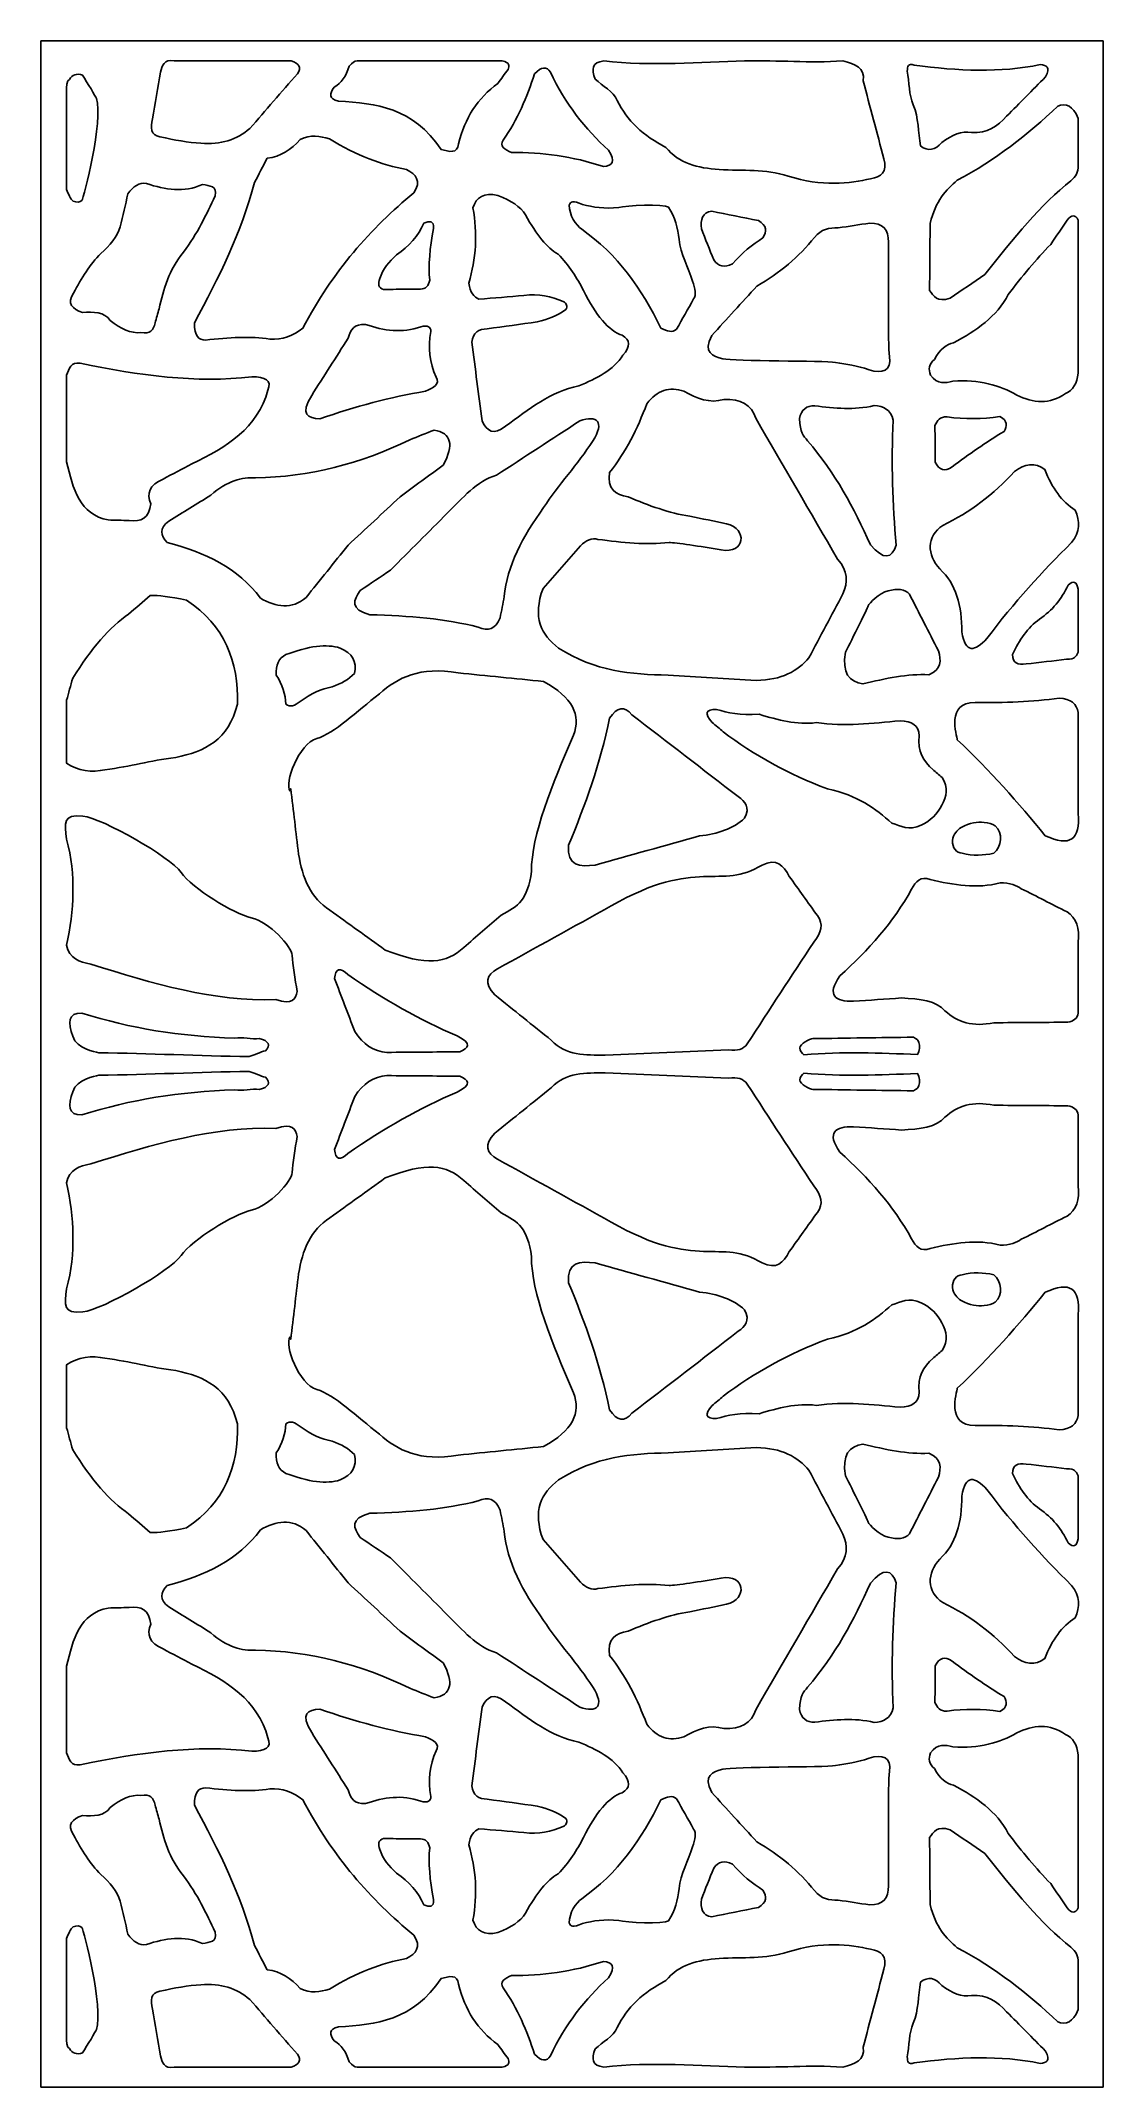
# Model space of a CAD drawing. Header units: centimetres. Extents: x -2.25 to 2.25, y -4.33 to 4.33.
import ezdxf

# ---------------------------------------------------------------- set-up
doc = ezdxf.new("R2010")
doc.units = ezdxf.units.CM
doc.header["$MEASUREMENT"] = 0
doc.layers.add('Layer 1', color=7, linetype='Continuous')

msp = doc.modelspace()

# ---------------------------------------------------------------- linework, layer by layer
at = {"layer": 'Layer 1', "color": 142}
for points, knots in [([(-2.24766, 4.33143), (-2.24766, 4.33143), (2.24766, 4.33143), (2.24766, 4.33143), (2.24766, 4.33143), (2.24766, 4.33143), (2.24766, -4.33143), (2.24766, -4.33143), (2.24766, -4.33143), (2.24766, -4.33143), (-2.24766, -4.33143), (-2.24766, -4.33143), (-2.24766, -4.33143), (-2.24766, -4.33143), (-2.24766, 4.33143), (-2.24766, 4.33143)], [0, 0, 0, 0, 0.2, 0.2, 0.2, 0.2, 0.4, 0.4, 0.4, 0.4, 0.6, 0.6, 0.6, 0.6, 1, 1, 1, 1]), ([(-1.742, 4.1995), (-1.73397, 4.22614), (-1.72826, 4.25497), (-1.68351, 4.24657), (-1.68351, 4.24657), (-1.51853, 4.24657), (-1.35355, 4.24657), (-1.18857, 4.24657), (-1.18857, 4.24657), (-1.15407, 4.23618), (-1.14507, 4.21821), (-1.16157, 4.19266), (-1.16157, 4.19266), (-1.22906, 4.11517), (-1.29656, 4.03768), (-1.36405, 3.96019), (-1.36405, 3.96019), (-1.41804, 3.91233), (-1.48704, 3.89182), (-1.57102, 3.89866), (-1.57102, 3.89866), (-1.62427, 3.90171), (-1.68202, 3.91083), (-1.74426, 3.92601), (-1.74426, 3.92601), (-1.78485, 3.93203), (-1.78331, 3.96472), (-1.77575, 4.00122), (-1.77575, 4.00122), (-1.7645, 4.06731), (-1.75325, 4.13341), (-1.742, 4.1995)], [0, 0, 0, 0, 0.1111111, 0.1111111, 0.1111111, 0.1111111, 0.2222222, 0.2222222, 0.2222222, 0.2222222, 0.3333333, 0.3333333, 0.3333333, 0.3333333, 0.4444444, 0.4444444, 0.4444444, 0.4444444, 0.5555556, 0.5555556, 0.5555556, 0.5555556, 0.6666667, 0.6666667, 0.6666667, 0.6666667, 0.7777778, 0.7777778, 0.7777778, 0.7777778, 1, 1, 1, 1]), ([(-0.9096, 4.24657), (-0.91922, 4.24719), (-0.92995, 4.23961), (-0.94334, 4.22457), (-0.94334, 4.22457), (-0.95534, 4.18203), (-0.97633, 4.1524), (-1.00634, 4.13568), (-1.00634, 4.13568), (-1.0279, 4.10795), (-1.02977, 4.08592), (-0.98834, 4.07642), (-0.98834, 4.07642), (-0.82993, 4.06722), (-0.67323, 4.05063), (-0.55414, 3.8713), (-0.55414, 3.8713), (-0.51983, 3.86319), (-0.48361, 3.8518), (-0.47989, 3.89637), (-0.47989, 3.89637), (-0.45441, 4.00425), (-0.39892, 4.08934), (-0.31341, 4.15163), (-0.31341, 4.15163), (-0.29917, 4.17139), (-0.28492, 4.19114), (-0.27067, 4.2109), (-0.27067, 4.2109), (-0.26425, 4.22623), (-0.26273, 4.24043), (-0.29542, 4.24657), (-0.29542, 4.24657), (-0.50015, 4.24657), (-0.70487, 4.24657), (-0.9096, 4.24657)], [0, 0, 0, 0, 0.1, 0.1, 0.1, 0.1, 0.2, 0.2, 0.2, 0.2, 0.3, 0.3, 0.3, 0.3, 0.4, 0.4, 0.4, 0.4, 0.5, 0.5, 0.5, 0.5, 0.6, 0.6, 0.6, 0.6, 0.7, 0.7, 0.7, 0.7, 0.8, 0.8, 0.8, 0.8, 1, 1, 1, 1]), ([(0.13428, 4.24657), (0.33528, 4.22393), (0.54275, 4.24185), (0.73023, 4.24657), (0.73023, 4.24657), (0.87605, 4.25024), (1.00358, 4.23735), (1.14667, 4.24657), (1.14667, 4.24657), (1.19775, 4.23474), (1.2413, 4.21757), (1.23216, 4.16303), (1.23216, 4.16303), (1.26141, 4.05287), (1.29066, 3.94272), (1.3199, 3.83256), (1.3199, 3.83256), (1.3349, 3.7771), (1.30865, 3.75507), (1.26366, 3.74823), (1.26366, 3.74823), (1.17709, 3.72563), (1.05562, 3.71485), (0.91505, 3.7591), (0.91505, 3.7591), (0.81605, 3.79028), (0.72599, 3.78073), (0.62248, 3.78697), (0.62248, 3.78697), (0.53285, 3.79341), (0.45108, 3.81316), (0.39751, 3.88042), (0.39751, 3.88042), (0.30363, 3.92965), (0.23168, 3.99372), (0.19179, 4.07943), (0.19179, 4.07943), (0.17344, 4.11888), (0.12946, 4.13973), (0.09829, 4.16987), (0.09829, 4.16987), (0.08141, 4.21141), (0.08517, 4.24154), (0.13428, 4.24657)], [0, 0, 0, 0, 0.0833333, 0.0833333, 0.0833333, 0.0833333, 0.1666667, 0.1666667, 0.1666667, 0.1666667, 0.25, 0.25, 0.25, 0.25, 0.3333333, 0.3333333, 0.3333333, 0.3333333, 0.4166667, 0.4166667, 0.4166667, 0.4166667, 0.5, 0.5, 0.5, 0.5, 0.5833333, 0.5833333, 0.5833333, 0.5833333, 0.6666667, 0.6666667, 0.6666667, 0.6666667, 0.75, 0.75, 0.75, 0.75, 0.8333333, 0.8333333, 0.8333333, 0.8333333, 1, 1, 1, 1]), ([(-2.12642, 4.16873), (-2.13898, 4.16873), (-2.13898, 4.12658), (-2.13898, 4.12658), (-2.13898, 4.12658), (-2.13898, 3.98527), (-2.13898, 3.84397), (-2.13898, 3.70266), (-2.13898, 3.70266), (-2.13148, 3.68279), (-2.12385, 3.6632), (-2.1118, 3.65251), (-2.1118, 3.65251), (-2.09493, 3.64682), (-2.08257, 3.64796), (-2.07467, 3.65593), (-2.07467, 3.65593), (-2.06587, 3.6648), (-1.98312, 3.99489), (-2.01281, 4.08782), (-2.01281, 4.08782), (-2.01547, 4.09615), (-2.05181, 4.15392), (-2.0713, 4.18696), (-2.0713, 4.18696), (-2.09718, 4.19455), (-2.11555, 4.18848), (-2.12642, 4.16873)], [0, 0, 0, 0, 0.125, 0.125, 0.125, 0.125, 0.25, 0.25, 0.25, 0.25, 0.375, 0.375, 0.375, 0.375, 0.5, 0.5, 0.5, 0.5, 0.625, 0.625, 0.625, 0.625, 0.75, 0.75, 0.75, 0.75, 1, 1, 1, 1]), ([(-0.15903, 4.19266), (-0.12903, 4.22228), (-0.10654, 4.22456), (-0.09153, 4.1995), (-0.09153, 4.1995), (-0.02827, 4.06549), (0.05554, 3.95748), (0.15481, 3.86902), (0.15481, 3.86902), (0.18649, 3.82022), (0.17073, 3.80276), (0.13344, 3.79951), (0.13344, 3.79951), (0.00216, 3.84278), (-0.12749, 3.86111), (-0.25577, 3.85877), (-0.25577, 3.85877), (-0.2847, 3.87167), (-0.30798, 3.88611), (-0.29176, 3.91119), (-0.29176, 3.91119), (-0.23015, 3.99799), (-0.1906, 4.09372), (-0.15903, 4.19266)], [0, 0, 0, 0, 0.1428571, 0.1428571, 0.1428571, 0.1428571, 0.2857143, 0.2857143, 0.2857143, 0.2857143, 0.4285714, 0.4285714, 0.4285714, 0.4285714, 0.5714286, 0.5714286, 0.5714286, 0.5714286, 0.7142857, 0.7142857, 0.7142857, 0.7142857, 1, 1, 1, 1]), ([(1.41889, 4.20406), (1.41961, 4.2227), (1.42333, 4.23792), (1.44814, 4.22913), (1.44814, 4.22913), (1.6336, 4.20376), (1.81385, 4.19598), (1.98132, 4.2314), (1.98132, 4.2314), (2.00801, 4.22881), (2.02831, 4.22124), (2.00382, 4.17898), (2.00382, 4.17898), (1.94907, 4.12353), (1.89433, 4.06807), (1.83959, 4.01261), (1.83959, 4.01261), (1.80025, 3.97153), (1.75752, 3.93654), (1.69111, 3.94424), (1.69111, 3.94424), (1.6506, 3.94956), (1.6086, 3.93512), (1.56512, 3.90094), (1.56512, 3.90094), (1.53661, 3.86751), (1.50662, 3.86296), (1.47513, 3.88726), (1.47513, 3.88726), (1.46488, 3.945), (1.46751, 4.0067), (1.44437, 4.06051), (1.44437, 4.06051), (1.42576, 4.10379), (1.42738, 4.15621), (1.41889, 4.20406)], [0, 0, 0, 0, 0.1, 0.1, 0.1, 0.1, 0.2, 0.2, 0.2, 0.2, 0.3, 0.3, 0.3, 0.3, 0.4, 0.4, 0.4, 0.4, 0.5, 0.5, 0.5, 0.5, 0.6, 0.6, 0.6, 0.6, 0.7, 0.7, 0.7, 0.7, 0.8, 0.8, 0.8, 0.8, 1, 1, 1, 1]), ([(2.05557, 4.05591), (2.08978, 4.0677), (2.12025, 4.05858), (2.14248, 4.0035), (2.14248, 4.0035), (2.14248, 3.9374), (2.14248, 3.8713), (2.14248, 3.80521), (2.14248, 3.80521), (2.14282, 3.77577), (2.13175, 3.75641), (2.11181, 3.73912), (2.11181, 3.73912), (1.98658, 3.64127), (1.86659, 3.49534), (1.74735, 3.34255), (1.74735, 3.34255), (1.69861, 3.30912), (1.64986, 3.2757), (1.60112, 3.24227), (1.60112, 3.24227), (1.5428, 3.22345), (1.53126, 3.25201), (1.51338, 3.27418), (1.51338, 3.27418), (1.51413, 3.36915), (1.51488, 3.46411), (1.51563, 3.55907), (1.51563, 3.55907), (1.53883, 3.65417), (1.5831, 3.70122), (1.63037, 3.7414), (1.63037, 3.7414), (1.79122, 3.82688), (1.93072, 3.934), (2.05557, 4.05591)], [0, 0, 0, 0, 0.1, 0.1, 0.1, 0.1, 0.2, 0.2, 0.2, 0.2, 0.3, 0.3, 0.3, 0.3, 0.4, 0.4, 0.4, 0.4, 0.5, 0.5, 0.5, 0.5, 0.6, 0.6, 0.6, 0.6, 0.7, 0.7, 0.7, 0.7, 0.8, 0.8, 0.8, 0.8, 1, 1, 1, 1]), ([(-1.2898, 3.83484), (-1.23375, 3.84205), (-1.18839, 3.87092), (-1.15032, 3.91461), (-1.15032, 3.91461), (-1.1072, 3.93633), (-1.0667, 3.9287), (-1.02658, 3.91689), (-1.02658, 3.91689), (-0.91112, 3.8445), (-0.80388, 3.80766), (-0.70037, 3.78697), (-0.70037, 3.78697), (-0.66061, 3.76668), (-0.6366, 3.73972), (-0.66888, 3.68898), (-0.66888, 3.68898), (-0.85099, 3.53815), (-1.01397, 3.35668), (-1.13907, 3.11464), (-1.13907, 3.11464), (-1.18032, 3.08349), (-1.22532, 3.06374), (-1.27855, 3.06906), (-1.27855, 3.06906), (-1.35887, 3.08161), (-1.45243, 3.07629), (-1.55078, 3.0645), (-1.55078, 3.0645), (-1.57963, 3.06489), (-1.59913, 3.08236), (-1.59802, 3.13743), (-1.59802, 3.13743), (-1.49556, 3.32899), (-1.398, 3.52243), (-1.3438, 3.73228), (-1.3438, 3.73228), (-1.3258, 3.76647), (-1.3078, 3.80066), (-1.2898, 3.83484)], [0, 0, 0, 0, 0.0909091, 0.0909091, 0.0909091, 0.0909091, 0.1818182, 0.1818182, 0.1818182, 0.1818182, 0.2727273, 0.2727273, 0.2727273, 0.2727273, 0.3636364, 0.3636364, 0.3636364, 0.3636364, 0.4545455, 0.4545455, 0.4545455, 0.4545455, 0.5454545, 0.5454545, 0.5454545, 0.5454545, 0.6363636, 0.6363636, 0.6363636, 0.6363636, 0.7272727, 0.7272727, 0.7272727, 0.7272727, 0.8181818, 0.8181818, 0.8181818, 0.8181818, 1, 1, 1, 1]), ([(-1.87923, 3.68442), (-1.85721, 3.7148), (-1.83237, 3.73379), (-1.80133, 3.72772), (-1.80133, 3.72772), (-1.72111, 3.70148), (-1.64152, 3.68854), (-1.56427, 3.72317), (-1.56427, 3.72317), (-1.53376, 3.71884), (-1.50075, 3.7168), (-1.51, 3.6753), (-1.51, 3.6753), (-1.54702, 3.59592), (-1.58572, 3.51653), (-1.64385, 3.43714), (-1.64385, 3.43714), (-1.70736, 3.36128), (-1.72913, 3.2798), (-1.74734, 3.19783), (-1.74734, 3.19783), (-1.75297, 3.1777), (-1.75859, 3.15756), (-1.76422, 3.13743), (-1.76422, 3.13743), (-1.77004, 3.1078), (-1.78615, 3.08958), (-1.82496, 3.09641), (-1.82496, 3.09641), (-1.86646, 3.09222), (-1.90979, 3.1124), (-1.95432, 3.14769), (-1.95432, 3.14769), (-1.97957, 3.18562), (-2.02592, 3.18391), (-2.07243, 3.18188), (-2.07243, 3.18188), (-2.11409, 3.19687), (-2.13996, 3.21852), (-2.10955, 3.26393), (-2.10955, 3.26393), (-2.07673, 3.32802), (-2.03961, 3.38558), (-1.99481, 3.43144), (-1.99481, 3.43144), (-1.95479, 3.46478), (-1.92572, 3.50182), (-1.9127, 3.54426), (-1.9127, 3.54426), (-1.90154, 3.59098), (-1.89038, 3.6377), (-1.87923, 3.68442)], [0, 0, 0, 0, 0.0714286, 0.0714286, 0.0714286, 0.0714286, 0.1428571, 0.1428571, 0.1428571, 0.1428571, 0.2142857, 0.2142857, 0.2142857, 0.2142857, 0.2857143, 0.2857143, 0.2857143, 0.2857143, 0.3571429, 0.3571429, 0.3571429, 0.3571429, 0.4285714, 0.4285714, 0.4285714, 0.4285714, 0.5, 0.5, 0.5, 0.5, 0.5714286, 0.5714286, 0.5714286, 0.5714286, 0.6428571, 0.6428571, 0.6428571, 0.6428571, 0.7142857, 0.7142857, 0.7142857, 0.7142857, 0.7857143, 0.7857143, 0.7857143, 0.7857143, 0.8571429, 0.8571429, 0.8571429, 0.8571429, 1, 1, 1, 1]), ([(-0.41915, 3.62516), (-0.40501, 3.66969), (-0.37258, 3.69077), (-0.31341, 3.67758), (-0.31341, 3.67758), (-0.25774, 3.65399), (-0.21912, 3.63122), (-0.19643, 3.59553), (-0.19643, 3.59553), (-0.1507, 3.50875), (-0.10495, 3.45518), (-0.0592, 3.42916), (-0.0592, 3.42916), (-0.01254, 3.38112), (0.02162, 3.32833), (0.04879, 3.27418), (0.04879, 3.27418), (0.10067, 3.17059), (0.15511, 3.10355), (0.21302, 3.08501), (0.21302, 3.08501), (0.24678, 3.06603), (0.24752, 3.03792), (0.21528, 3.00069), (0.21528, 3.00069), (0.17622, 2.9378), (0.10379, 2.9031), (0.02855, 2.87077), (0.02855, 2.87077), (-0.08796, 2.84895), (-0.18394, 2.77167), (-0.28192, 2.69985), (-0.28192, 2.69985), (-0.33011, 2.66043), (-0.35973, 2.67849), (-0.38091, 2.72264), (-0.38091, 2.72264), (-0.39516, 2.83355), (-0.40941, 2.94447), (-0.42365, 3.05538), (-0.42365, 3.05538), (-0.41995, 3.09683), (-0.39512, 3.11198), (-0.35841, 3.11237), (-0.35841, 3.11237), (-0.28792, 3.12224), (-0.21743, 3.13212), (-0.14693, 3.14199), (-0.14693, 3.14199), (-0.10354, 3.15139), (-0.06287, 3.16834), (-0.02545, 3.19441), (-0.02545, 3.19441), (-0.01654, 3.20754), (-0.0231, 3.21855), (-0.0367, 3.2286), (-0.0367, 3.2286), (-0.08839, 3.2474), (-0.14093, 3.26394), (-0.20317, 3.25367), (-0.20317, 3.25367), (-0.26692, 3.24835), (-0.33066, 3.24304), (-0.39441, 3.23771), (-0.39441, 3.23771), (-0.41524, 3.24722), (-0.43134, 3.26621), (-0.43715, 3.30609), (-0.43715, 3.30609), (-0.40565, 3.40941), (-0.39966, 3.51578), (-0.41915, 3.62516)], [0, 0, 0, 0, 0.0526316, 0.0526316, 0.0526316, 0.0526316, 0.1052632, 0.1052632, 0.1052632, 0.1052632, 0.1578947, 0.1578947, 0.1578947, 0.1578947, 0.2105263, 0.2105263, 0.2105263, 0.2105263, 0.2631579, 0.2631579, 0.2631579, 0.2631579, 0.3157895, 0.3157895, 0.3157895, 0.3157895, 0.3684211, 0.3684211, 0.3684211, 0.3684211, 0.4210526, 0.4210526, 0.4210526, 0.4210526, 0.4736842, 0.4736842, 0.4736842, 0.4736842, 0.5263158, 0.5263158, 0.5263158, 0.5263158, 0.5789474, 0.5789474, 0.5789474, 0.5789474, 0.6315789, 0.6315789, 0.6315789, 0.6315789, 0.6842105, 0.6842105, 0.6842105, 0.6842105, 0.7368421, 0.7368421, 0.7368421, 0.7368421, 0.7894737, 0.7894737, 0.7894737, 0.7894737, 0.8421053, 0.8421053, 0.8421053, 0.8421053, 0.8947368, 0.8947368, 0.8947368, 0.8947368, 1, 1, 1, 1]), ([(-0.01195, 3.63542), (-0.00349, 3.65384), (0.00091, 3.65607), (0.04457, 3.63884), (0.04457, 3.63884), (0.08942, 3.62782), (0.13768, 3.61898), (0.19756, 3.6263), (0.19756, 3.6263), (0.22607, 3.63299), (0.39005, 3.64411), (0.40903, 3.62744), (0.40903, 3.62744), (0.43511, 3.58504), (0.44823, 3.53885), (0.45331, 3.49034), (0.45331, 3.49034), (0.45974, 3.42887), (0.49129, 3.37282), (0.51027, 3.31406), (0.51027, 3.31406), (0.52227, 3.28235), (0.52676, 3.25539), (0.51477, 3.23885), (0.51477, 3.23885), (0.49076, 3.19632), (0.46677, 3.15377), (0.44277, 3.11122), (0.44277, 3.11122), (0.4257, 3.09564), (0.40245, 3.10097), (0.37641, 3.11578), (0.37641, 3.11578), (0.29432, 3.28133), (0.19227, 3.42928), (0.0412, 3.534), (0.0412, 3.534), (0.01698, 3.55041), (-0.01178, 3.59469), (-0.01195, 3.63542)], [0, 0, 0, 0, 0.0909091, 0.0909091, 0.0909091, 0.0909091, 0.1818182, 0.1818182, 0.1818182, 0.1818182, 0.2727273, 0.2727273, 0.2727273, 0.2727273, 0.3636364, 0.3636364, 0.3636364, 0.3636364, 0.4545455, 0.4545455, 0.4545455, 0.4545455, 0.5454545, 0.5454545, 0.5454545, 0.5454545, 0.6363636, 0.6363636, 0.6363636, 0.6363636, 0.7272727, 0.7272727, 0.7272727, 0.7272727, 0.8181818, 0.8181818, 0.8181818, 0.8181818, 1, 1, 1, 1]), ([(-0.62697, 3.56021), (-0.60331, 3.56864), (-0.58306, 3.57171), (-0.58648, 3.53742), (-0.58648, 3.53742), (-0.60158, 3.45452), (-0.60815, 3.38027), (-0.60223, 3.31862), (-0.60223, 3.31862), (-0.60635, 3.29395), (-0.61948, 3.28141), (-0.64159, 3.28101), (-0.64159, 3.28101), (-0.67572, 3.28064), (-0.70984, 3.28026), (-0.74396, 3.27988), (-0.74396, 3.27988), (-0.76196, 3.2795), (-0.77996, 3.27912), (-0.79795, 3.27873), (-0.79795, 3.27873), (-0.82007, 3.28578), (-0.82158, 3.30326), (-0.8137, 3.32546), (-0.8137, 3.32546), (-0.80136, 3.36653), (-0.77323, 3.3969), (-0.74284, 3.42574), (-0.74284, 3.42574), (-0.69015, 3.46203), (-0.64963, 3.50572), (-0.62697, 3.56021)], [0, 0, 0, 0, 0.1111111, 0.1111111, 0.1111111, 0.1111111, 0.2222222, 0.2222222, 0.2222222, 0.2222222, 0.3333333, 0.3333333, 0.3333333, 0.3333333, 0.4444444, 0.4444444, 0.4444444, 0.4444444, 0.5555556, 0.5555556, 0.5555556, 0.5555556, 0.6666667, 0.6666667, 0.6666667, 0.6666667, 0.7777778, 0.7777778, 0.7777778, 0.7777778, 1, 1, 1, 1]), ([(0.54739, 3.53628), (0.54432, 3.57455), (0.55076, 3.60552), (0.59126, 3.61035), (0.59126, 3.61035), (0.65725, 3.59724), (0.72324, 3.58413), (0.78923, 3.57103), (0.78923, 3.57103), (0.82514, 3.54927), (0.82495, 3.52441), (0.80835, 3.4981), (0.80835, 3.4981), (0.76332, 3.46876), (0.7195, 3.43458), (0.67899, 3.387), (0.67899, 3.387), (0.64553, 3.37224), (0.61816, 3.37538), (0.5997, 3.40465), (0.5997, 3.40465), (0.58226, 3.44854), (0.56482, 3.49241), (0.54739, 3.53628)], [0, 0, 0, 0, 0.1428571, 0.1428571, 0.1428571, 0.1428571, 0.2857143, 0.2857143, 0.2857143, 0.2857143, 0.4285714, 0.4285714, 0.4285714, 0.4285714, 0.5714286, 0.5714286, 0.5714286, 0.5714286, 0.7142857, 0.7142857, 0.7142857, 0.7142857, 1, 1, 1, 1]), ([(0.59126, 3.08387), (0.55334, 3.01094), (0.59464, 2.99745), (0.63851, 2.98587), (0.63851, 2.98587), (0.68237, 2.97429), (1.06713, 2.97845), (1.11544, 2.96992), (1.11544, 2.96992), (1.16375, 2.96139), (1.20427, 2.9577), (1.25831, 2.93915), (1.25831, 2.93915), (1.31234, 2.9206), (1.35338, 2.93498), (1.34421, 2.99492), (1.34421, 2.99492), (1.33504, 3.05486), (1.34154, 3.31216), (1.33929, 3.4793), (1.33929, 3.4793), (1.34154, 3.53362), (1.3153, 3.56058), (1.26055, 3.56021), (1.26055, 3.56021), (1.21593, 3.55337), (1.17131, 3.54653), (1.12669, 3.53969), (1.12669, 3.53969), (1.08966, 3.54123), (1.0546, 3.53477), (1.02658, 3.49982), (1.02658, 3.49982), (0.96021, 3.41738), (0.87884, 3.34863), (0.78249, 3.29355), (0.78249, 3.29355), (0.71874, 3.22365), (0.655, 3.15376), (0.59126, 3.08387)], [0, 0, 0, 0, 0.0909091, 0.0909091, 0.0909091, 0.0909091, 0.1818182, 0.1818182, 0.1818182, 0.1818182, 0.2727273, 0.2727273, 0.2727273, 0.2727273, 0.3636364, 0.3636364, 0.3636364, 0.3636364, 0.4545455, 0.4545455, 0.4545455, 0.4545455, 0.5454545, 0.5454545, 0.5454545, 0.5454545, 0.6363636, 0.6363636, 0.6363636, 0.6363636, 0.7272727, 0.7272727, 0.7272727, 0.7272727, 0.8181818, 0.8181818, 0.8181818, 0.8181818, 1, 1, 1, 1]), ([(1.53362, 2.98245), (1.55883, 3.02946), (1.58639, 3.0456), (1.61462, 3.0531), (1.61462, 3.0531), (1.71065, 3.10481), (1.7984, 3.16386), (1.84634, 3.25822), (1.84634, 3.25822), (1.9043, 3.3338), (1.96335, 3.40674), (2.02632, 3.47018), (2.02632, 3.47018), (2.04957, 3.50437), (2.07282, 3.53855), (2.09606, 3.57274), (2.09606, 3.57274), (2.11452, 3.59629), (2.12999, 3.59629), (2.14248, 3.57274), (2.14248, 3.57274), (2.14248, 3.35699), (2.14248, 3.14123), (2.14248, 2.92548), (2.14248, 2.92548), (2.13741, 2.88238), (2.12137, 2.85161), (2.08932, 2.83887), (2.08932, 2.83887), (2.02201, 2.79044), (1.95263, 2.79842), (1.88233, 2.83203), (1.88233, 2.83203), (1.81, 2.87382), (1.72365, 2.89814), (1.61236, 2.89129), (1.61236, 2.89129), (1.57982, 2.88276), (1.54737, 2.87579), (1.51787, 2.91636), (1.51787, 2.91636), (1.50663, 2.94144), (1.51188, 2.96348), (1.53362, 2.98245)], [0, 0, 0, 0, 0.0833333, 0.0833333, 0.0833333, 0.0833333, 0.1666667, 0.1666667, 0.1666667, 0.1666667, 0.25, 0.25, 0.25, 0.25, 0.3333333, 0.3333333, 0.3333333, 0.3333333, 0.4166667, 0.4166667, 0.4166667, 0.4166667, 0.5, 0.5, 0.5, 0.5, 0.5833333, 0.5833333, 0.5833333, 0.5833333, 0.6666667, 0.6666667, 0.6666667, 0.6666667, 0.75, 0.75, 0.75, 0.75, 0.8333333, 0.8333333, 0.8333333, 0.8333333, 1, 1, 1, 1]), ([(-1.10166, 2.83089), (-1.0503, 2.91142), (-0.99893, 2.99194), (-0.94756, 3.07248), (-0.94756, 3.07248), (-0.9375, 3.10671), (-0.92254, 3.13598), (-0.87332, 3.1306), (-0.87332, 3.1306), (-0.79655, 3.1053), (-0.71913, 3.09199), (-0.63935, 3.12148), (-0.63935, 3.12148), (-0.61047, 3.12831), (-0.59661, 3.12146), (-0.59773, 3.10097), (-0.59773, 3.10097), (-0.60912, 3.03344), (-0.60285, 2.96867), (-0.57523, 2.90724), (-0.57523, 2.90724), (-0.55636, 2.87986), (-0.58491, 2.86315), (-0.62023, 2.84799), (-0.62023, 2.84799), (-0.76781, 2.82442), (-0.91737, 2.78269), (-1.06792, 2.73175), (-1.06792, 2.73175), (-1.11645, 2.73506), (-1.15254, 2.74828), (-1.10166, 2.83089)], [0, 0, 0, 0, 0.1111111, 0.1111111, 0.1111111, 0.1111111, 0.2222222, 0.2222222, 0.2222222, 0.2222222, 0.3333333, 0.3333333, 0.3333333, 0.3333333, 0.4444444, 0.4444444, 0.4444444, 0.4444444, 0.5555556, 0.5555556, 0.5555556, 0.5555556, 0.6666667, 0.6666667, 0.6666667, 0.6666667, 0.7777778, 0.7777778, 0.7777778, 0.7777778, 1, 1, 1, 1]), ([(-2.13898, 2.91636), (-2.12777, 2.94283), (-2.12094, 2.97472), (-2.08172, 2.9665), (-2.08172, 2.9665), (-1.8348, 2.91656), (-1.58996, 2.88027), (-1.35504, 2.90953), (-1.35504, 2.90953), (-1.29857, 2.90982), (-1.26905, 2.89482), (-1.28756, 2.85254), (-1.28756, 2.85254), (-1.32893, 2.69318), (-1.46252, 2.61122), (-1.60927, 2.54031), (-1.60927, 2.54031), (-1.64977, 2.51904), (-1.69026, 2.49777), (-1.73075, 2.47649), (-1.73075, 2.47649), (-1.78943, 2.45123), (-1.80181, 2.41515), (-1.7825, 2.37165), (-1.7825, 2.37165), (-1.78935, 2.31259), (-1.82291, 2.29323), (-1.87474, 2.301), (-1.87474, 2.301), (-1.90399, 2.30176), (-1.93323, 2.30252), (-1.96248, 2.30328), (-1.96248, 2.30328), (-2.08272, 2.32513), (-2.1126, 2.43557), (-2.13898, 2.54942), (-2.13898, 2.54942), (-2.13898, 2.67174), (-2.13898, 2.79405), (-2.13898, 2.91636)], [0, 0, 0, 0, 0.0909091, 0.0909091, 0.0909091, 0.0909091, 0.1818182, 0.1818182, 0.1818182, 0.1818182, 0.2727273, 0.2727273, 0.2727273, 0.2727273, 0.3636364, 0.3636364, 0.3636364, 0.3636364, 0.4545455, 0.4545455, 0.4545455, 0.4545455, 0.5454545, 0.5454545, 0.5454545, 0.5454545, 0.6363636, 0.6363636, 0.6363636, 0.6363636, 0.7272727, 0.7272727, 0.7272727, 0.7272727, 0.8181818, 0.8181818, 0.8181818, 0.8181818, 1, 1, 1, 1]), ([(0.15903, 2.50385), (0.14814, 2.43548), (0.18264, 2.40889), (0.23777, 2.40128), (0.23777, 2.40128), (0.32476, 2.36406), (0.41174, 2.33215), (0.49874, 2.31924), (0.49874, 2.31924), (0.55048, 2.3086), (0.60223, 2.29797), (0.65397, 2.28732), (0.65397, 2.28732), (0.74499, 2.26535), (0.73299, 2.15814), (0.63099, 2.17636), (0.63099, 2.17636), (0.54377, 2.19195), (0.43918, 2.20728), (0.411, 2.20756), (0.411, 2.20756), (0.31614, 2.19688), (0.2134, 2.20754), (0.10954, 2.22123), (0.10954, 2.22123), (0.08479, 2.22921), (0.06005, 2.21631), (0.03529, 2.19388), (0.03529, 2.19388), (-0.0172, 2.13387), (-0.0697, 2.07386), (-0.12219, 2.01384), (-0.12219, 2.01384), (-0.16795, 1.8919), (-0.13119, 1.81594), (-0.05695, 1.76085), (-0.05695, 1.76085), (0.09755, 1.66186), (0.25201, 1.64828), (0.4065, 1.6469), (0.4065, 1.6469), (0.53099, 1.6393), (0.65547, 1.63171), (0.77996, 1.62411), (0.77996, 1.62411), (0.88795, 1.62525), (0.95469, 1.664), (1.00269, 1.71983), (1.00269, 1.71983), (1.05068, 1.81024), (1.09867, 1.90064), (1.14667, 1.99104), (1.14667, 1.99104), (1.16804, 2.03967), (1.16878, 2.0883), (1.12417, 2.13691), (1.12417, 2.13691), (1.00868, 2.33595), (0.89319, 2.53498), (0.77771, 2.73403), (0.77771, 2.73403), (0.75971, 2.79101), (0.71471, 2.81758), (0.64273, 2.8138), (0.64273, 2.8138), (0.58271, 2.79467), (0.52797, 2.81827), (0.474, 2.84799), (0.474, 2.84799), (0.4125, 2.87001), (0.36001, 2.85253), (0.31651, 2.79556), (0.31651, 2.79556), (0.27761, 2.69005), (0.22792, 2.59109), (0.15903, 2.50385)], [0, 0, 0, 0, 0.05, 0.05, 0.05, 0.05, 0.1, 0.1, 0.1, 0.1, 0.15, 0.15, 0.15, 0.15, 0.2, 0.2, 0.2, 0.2, 0.25, 0.25, 0.25, 0.25, 0.3, 0.3, 0.3, 0.3, 0.35, 0.35, 0.35, 0.35, 0.4, 0.4, 0.4, 0.4, 0.45, 0.45, 0.45, 0.45, 0.5, 0.5, 0.5, 0.5, 0.55, 0.55, 0.55, 0.55, 0.6, 0.6, 0.6, 0.6, 0.65, 0.65, 0.65, 0.65, 0.7, 0.7, 0.7, 0.7, 0.75, 0.75, 0.75, 0.75, 0.8, 0.8, 0.8, 0.8, 0.85, 0.85, 0.85, 0.85, 0.9, 0.9, 0.9, 0.9, 1, 1, 1, 1]), ([(0.96247, 2.73289), (0.97071, 2.77049), (0.99246, 2.78835), (1.02771, 2.78645), (1.02771, 2.78645), (1.11132, 2.77629), (1.19494, 2.76707), (1.27855, 2.78759), (1.27855, 2.78759), (1.31774, 2.7844), (1.35037, 2.77186), (1.35954, 2.72605), (1.35954, 2.72605), (1.35071, 2.5449), (1.35672, 2.36937), (1.37192, 2.1973), (1.37192, 2.1973), (1.35381, 2.13929), (1.31988, 2.13188), (1.2628, 2.19844), (1.2628, 2.19844), (1.1942, 2.35263), (1.11395, 2.50239), (0.99733, 2.63831), (0.99733, 2.63831), (0.97885, 2.66034), (0.96563, 2.67231), (0.96247, 2.73289)], [0, 0, 0, 0, 0.125, 0.125, 0.125, 0.125, 0.25, 0.25, 0.25, 0.25, 0.375, 0.375, 0.375, 0.375, 0.5, 0.5, 0.5, 0.5, 0.625, 0.625, 0.625, 0.625, 0.75, 0.75, 0.75, 0.75, 1, 1, 1, 1]), ([(-0.32016, 2.49244), (-0.20243, 2.56917), (-0.08469, 2.64591), (0.03305, 2.72264), (0.03305, 2.72264), (0.10503, 2.74846), (0.14102, 2.71959), (0.08704, 2.63603), (0.08704, 2.63603), (0.02705, 2.54258), (-0.05994, 2.44915), (-0.11994, 2.3557), (-0.11994, 2.3557), (-0.20956, 2.23302), (-0.27481, 2.10844), (-0.28642, 1.97964), (-0.28642, 1.97964), (-0.29242, 1.94926), (-0.29842, 1.91887), (-0.30442, 1.88849), (-0.30442, 1.88849), (-0.32316, 1.84214), (-0.35389, 1.82924), (-0.39665, 1.84974), (-0.39665, 1.84974), (-0.53275, 1.88433), (-0.68949, 1.898), (-0.8556, 1.90216), (-0.8556, 1.90216), (-0.94061, 1.92492), (-0.9255, 1.96367), (-0.8961, 2.00472), (-0.8961, 2.00472), (-0.85334, 2.03359), (-0.8106, 2.06246), (-0.76786, 2.09133), (-0.76786, 2.09133), (-0.68762, 2.17186), (-0.60737, 2.25238), (-0.52714, 2.33291), (-0.52714, 2.33291), (-0.46295, 2.39581), (-0.40353, 2.46844), (-0.32016, 2.49244)], [0, 0, 0, 0, 0.0833333, 0.0833333, 0.0833333, 0.0833333, 0.1666667, 0.1666667, 0.1666667, 0.1666667, 0.25, 0.25, 0.25, 0.25, 0.3333333, 0.3333333, 0.3333333, 0.3333333, 0.4166667, 0.4166667, 0.4166667, 0.4166667, 0.5, 0.5, 0.5, 0.5, 0.5833333, 0.5833333, 0.5833333, 0.5833333, 0.6666667, 0.6666667, 0.6666667, 0.6666667, 0.75, 0.75, 0.75, 0.75, 0.8333333, 0.8333333, 0.8333333, 0.8333333, 1, 1, 1, 1]), ([(1.53615, 2.70326), (1.54558, 2.72279), (1.55573, 2.74164), (1.58789, 2.73973), (1.58789, 2.73973), (1.66213, 2.72879), (1.73636, 2.7305), (1.81061, 2.74087), (1.81061, 2.74087), (1.84514, 2.72267), (1.84212, 2.70095), (1.82861, 2.67819), (1.82861, 2.67819), (1.7519, 2.6306), (1.67843, 2.58106), (1.60926, 2.52891), (1.60926, 2.52891), (1.57777, 2.50651), (1.55376, 2.51298), (1.53727, 2.54829), (1.53727, 2.54829), (1.5369, 2.59994), (1.53652, 2.6516), (1.53615, 2.70326)], [0, 0, 0, 0, 0.1428571, 0.1428571, 0.1428571, 0.1428571, 0.2857143, 0.2857143, 0.2857143, 0.2857143, 0.4285714, 0.4285714, 0.4285714, 0.4285714, 0.5714286, 0.5714286, 0.5714286, 0.5714286, 0.7142857, 0.7142857, 0.7142857, 0.7142857, 1, 1, 1, 1]), ([(-1.71275, 2.20756), (-1.74202, 2.23795), (-1.74877, 2.26833), (-1.70601, 2.29872), (-1.70601, 2.29872), (-1.64676, 2.33519), (-1.58752, 2.37165), (-1.52828, 2.40812), (-1.52828, 2.40812), (-1.45854, 2.47003), (-1.39705, 2.48599), (-1.3393, 2.48105), (-1.3393, 2.48105), (-1.11283, 2.48635), (-0.89536, 2.54029), (-0.68687, 2.64287), (-0.68687, 2.64287), (-0.65238, 2.65654), (-0.61788, 2.67021), (-0.58338, 2.68389), (-0.58338, 2.68389), (-0.51064, 2.67097), (-0.4979, 2.62158), (-0.54514, 2.53575), (-0.54514, 2.53575), (-0.60589, 2.49092), (-0.66663, 2.4461), (-0.72737, 2.40128), (-0.72737, 2.40128), (-0.80087, 2.33291), (-0.87435, 2.26453), (-0.94784, 2.19616), (-0.94784, 2.19616), (-1.00708, 2.12248), (-1.06633, 2.04879), (-1.12557, 1.97509), (-1.12557, 1.97509), (-1.18669, 1.92305), (-1.25194, 1.93369), (-1.31905, 1.97281), (-1.31905, 1.97281), (-1.41316, 2.09895), (-1.55265, 2.16655), (-1.71275, 2.20756)], [0, 0, 0, 0, 0.0833333, 0.0833333, 0.0833333, 0.0833333, 0.1666667, 0.1666667, 0.1666667, 0.1666667, 0.25, 0.25, 0.25, 0.25, 0.3333333, 0.3333333, 0.3333333, 0.3333333, 0.4166667, 0.4166667, 0.4166667, 0.4166667, 0.5, 0.5, 0.5, 0.5, 0.5833333, 0.5833333, 0.5833333, 0.5833333, 0.6666667, 0.6666667, 0.6666667, 0.6666667, 0.75, 0.75, 0.75, 0.75, 0.8333333, 0.8333333, 0.8333333, 0.8333333, 1, 1, 1, 1]), ([(1.65061, 1.82923), (1.66391, 1.73635), (1.70403, 1.74584), (1.75635, 1.80188), (1.75635, 1.80188), (1.87052, 1.9542), (1.99088, 2.08562), (2.11406, 2.20756), (2.11406, 2.20756), (2.1514, 2.25313), (2.14952, 2.29872), (2.1298, 2.3443), (2.1298, 2.3443), (2.07397, 2.38142), (2.03039, 2.43783), (2.00157, 2.51752), (2.00157, 2.51752), (1.95882, 2.54837), (1.91607, 2.54134), (1.87334, 2.5084), (1.87334, 2.5084), (1.78372, 2.41181), (1.68322, 2.33452), (1.56962, 2.28049), (1.56962, 2.28049), (1.49846, 2.23262), (1.50257, 2.15633), (1.55612, 2.09588), (1.55612, 2.09588), (1.62645, 2.03434), (1.64932, 1.93938), (1.65061, 1.82923)], [0, 0, 0, 0, 0.1111111, 0.1111111, 0.1111111, 0.1111111, 0.2222222, 0.2222222, 0.2222222, 0.2222222, 0.3333333, 0.3333333, 0.3333333, 0.3333333, 0.4444444, 0.4444444, 0.4444444, 0.4444444, 0.5555556, 0.5555556, 0.5555556, 0.5555556, 0.6666667, 0.6666667, 0.6666667, 0.6666667, 0.7777778, 0.7777778, 0.7777778, 0.7777778, 1, 1, 1, 1]), ([(1.15819, 1.74376), (1.16831, 1.76427), (1.25043, 1.92951), (1.25381, 1.93976), (1.25381, 1.93976), (1.25718, 1.95002), (1.29899, 1.9939), (1.33817, 2.00358), (1.33817, 2.00358), (1.37735, 2.01326), (1.40996, 2.01249), (1.42816, 1.98877), (1.42816, 1.98877), (1.46903, 1.909), (1.5099, 1.82923), (1.55077, 1.74946), (1.55077, 1.74946), (1.56312, 1.70852), (1.56408, 1.67073), (1.51027, 1.64804), (1.51027, 1.64804), (1.42105, 1.65228), (1.32655, 1.63251), (1.23131, 1.60929), (1.23131, 1.60929), (1.1741, 1.61955), (1.14037, 1.65449), (1.15819, 1.74376)], [0, 0, 0, 0, 0.125, 0.125, 0.125, 0.125, 0.25, 0.25, 0.25, 0.25, 0.375, 0.375, 0.375, 0.375, 0.5, 0.5, 0.5, 0.5, 0.625, 0.625, 0.625, 0.625, 0.75, 0.75, 0.75, 0.75, 1, 1, 1, 1]), ([(2.0997, 2.02751), (2.1222, 2.04823), (2.13646, 2.04233), (2.14248, 2.00984), (2.14248, 2.00984), (2.14248, 1.92096), (2.14248, 1.83208), (2.14248, 1.74319), (2.14248, 1.74319), (2.12924, 1.72135), (2.13166, 1.71546), (2.09296, 1.71356), (2.09296, 1.71356), (2.03615, 1.70692), (1.97934, 1.70027), (1.92254, 1.69362), (1.92254, 1.69362), (1.88748, 1.68851), (1.86368, 1.69667), (1.8646, 1.73408), (1.8646, 1.73408), (1.89348, 1.79468), (1.92893, 1.84767), (1.97878, 1.88392), (1.97878, 1.88392), (2.03224, 1.91926), (2.07175, 1.96789), (2.0997, 2.02751)], [0, 0, 0, 0, 0.125, 0.125, 0.125, 0.125, 0.25, 0.25, 0.25, 0.25, 0.375, 0.375, 0.375, 0.375, 0.5, 0.5, 0.5, 0.5, 0.625, 0.625, 0.625, 0.625, 0.75, 0.75, 0.75, 0.75, 1, 1, 1, 1]), ([(-2.13898, 1.53978), (-2.13039, 1.57093), (-2.1218, 1.60207), (-2.11321, 1.63322), (-2.11321, 1.63322), (-2.03448, 1.76008), (-1.95574, 1.85047), (-1.87699, 1.90444), (-1.87699, 1.90444), (-1.84624, 1.93102), (-1.8155, 1.95761), (-1.78475, 1.9842), (-1.78475, 1.9842), (-1.7495, 1.98401), (-1.70302, 1.97905), (-1.63176, 1.96369), (-1.63176, 1.96369), (-1.46791, 1.85695), (-1.41167, 1.7035), (-1.41579, 1.52383), (-1.41579, 1.52383), (-1.45286, 1.37275), (-1.55562, 1.32151), (-1.67676, 1.2982), (-1.67676, 1.2982), (-1.79075, 1.28377), (-1.86312, 1.26022), (-1.9771, 1.24578), (-1.9771, 1.24578), (-2.02822, 1.23329), (-2.09366, 1.24047), (-2.13898, 1.27312), (-2.13898, 1.27312), (-2.13898, 1.36201), (-2.13898, 1.4509), (-2.13898, 1.53978)], [0, 0, 0, 0, 0.1, 0.1, 0.1, 0.1, 0.2, 0.2, 0.2, 0.2, 0.3, 0.3, 0.3, 0.3, 0.4, 0.4, 0.4, 0.4, 0.5, 0.5, 0.5, 0.5, 0.6, 0.6, 0.6, 0.6, 0.7, 0.7, 0.7, 0.7, 0.8, 0.8, 0.8, 0.8, 1, 1, 1, 1]), ([(-1.25156, 1.6469), (-1.25456, 1.68944), (-1.24107, 1.7183), (-1.21107, 1.7335), (-1.21107, 1.7335), (-1.11569, 1.76911), (-1.03798, 1.77993), (-0.98159, 1.76085), (-0.98159, 1.76085), (-0.92985, 1.74035), (-0.9096, 1.70463), (-0.92084, 1.65373), (-0.92084, 1.65373), (-0.94391, 1.6279), (-0.97729, 1.61044), (-1.01534, 1.59676), (-1.01534, 1.59676), (-1.06035, 1.58917), (-1.10534, 1.56714), (-1.15032, 1.53522), (-1.15032, 1.53522), (-1.17319, 1.51679), (-1.19421, 1.50883), (-1.21107, 1.52383), (-1.21107, 1.52383), (-1.2122, 1.56486), (-1.22645, 1.60588), (-1.25156, 1.6469)], [0, 0, 0, 0, 0.125, 0.125, 0.125, 0.125, 0.25, 0.25, 0.25, 0.25, 0.375, 0.375, 0.375, 0.375, 0.5, 0.5, 0.5, 0.5, 0.625, 0.625, 0.625, 0.625, 0.75, 0.75, 0.75, 0.75, 1, 1, 1, 1]), ([(-1.19307, 1.15461), (-1.22006, 1.1903), (-1.15557, 1.35592), (-1.08057, 1.37796), (-1.08057, 1.37796), (-1.00557, 1.40001), (-0.9111, 1.49268), (-0.8151, 1.56713), (-0.8151, 1.56713), (-0.73828, 1.6363), (-0.64307, 1.68417), (-0.48215, 1.65601), (-0.48215, 1.65601), (-0.36141, 1.64385), (-0.24067, 1.6317), (-0.11994, 1.61955), (-0.11994, 1.61955), (0.00247, 1.55297), (0.0396, 1.47642), (0.00605, 1.39164), (0.00605, 1.39164), (-0.08442, 1.18045), (-0.17208, 0.971), (-0.17168, 0.81503), (-0.17168, 0.81503), (-0.18641, 0.69673), (-0.22739, 0.66721), (-0.29992, 0.63042), (-0.29992, 0.63042), (-0.35241, 0.58483), (-0.40491, 0.53925), (-0.4574, 0.49366), (-0.4574, 0.49366), (-0.53273, 0.42485), (-0.61449, 0.41424), (-0.79036, 0.48227), (-0.79036, 0.48227), (-0.86835, 0.53849), (-0.94635, 0.59471), (-1.02433, 0.65093), (-1.02433, 0.65093), (-1.10572, 0.7026), (-1.14171, 0.78768), (-1.15707, 0.88795), (-1.15707, 0.88795), (-1.1682, 0.98036), (-1.17933, 1.07278), (-1.19045, 1.16519), (-1.19045, 1.16519), (-1.19045, 1.16519), (-1.19307, 1.15461), (-1.19307, 1.15461)], [0, 0, 0, 0, 0.0714286, 0.0714286, 0.0714286, 0.0714286, 0.1428571, 0.1428571, 0.1428571, 0.1428571, 0.2142857, 0.2142857, 0.2142857, 0.2142857, 0.2857143, 0.2857143, 0.2857143, 0.2857143, 0.3571429, 0.3571429, 0.3571429, 0.3571429, 0.4285714, 0.4285714, 0.4285714, 0.4285714, 0.5, 0.5, 0.5, 0.5, 0.5714286, 0.5714286, 0.5714286, 0.5714286, 0.6428571, 0.6428571, 0.6428571, 0.6428571, 0.7142857, 0.7142857, 0.7142857, 0.7142857, 0.7857143, 0.7857143, 0.7857143, 0.7857143, 0.8571429, 0.8571429, 0.8571429, 0.8571429, 1, 1, 1, 1]), ([(0.15903, 1.46457), (0.19051, 1.51167), (0.22201, 1.51623), (0.25352, 1.47824), (0.25352, 1.47824), (0.4035, 1.36277), (0.55348, 1.24729), (0.70347, 1.13182), (0.70347, 1.13182), (0.73278, 1.11058), (0.75533, 1.08631), (0.73046, 1.04066), (0.73046, 1.04066), (0.68359, 0.99508), (0.61609, 0.97457), (0.53924, 0.96544), (0.53924, 0.96544), (0.39226, 0.92442), (0.24527, 0.88339), (0.09829, 0.84237), (0.09829, 0.84237), (0.0337, 0.83388), (-0.02186, 0.8376), (-0.0142, 0.9267), (-0.0142, 0.9267), (0.05484, 1.09684), (0.12014, 1.27005), (0.15903, 1.46457)], [0, 0, 0, 0, 0.125, 0.125, 0.125, 0.125, 0.25, 0.25, 0.25, 0.25, 0.375, 0.375, 0.375, 0.375, 0.5, 0.5, 0.5, 0.5, 0.625, 0.625, 0.625, 0.625, 0.75, 0.75, 0.75, 0.75, 1, 1, 1, 1]), ([(0.59351, 1.44634), (0.55901, 1.48432), (0.56501, 1.50255), (0.61151, 1.50104), (0.61151, 1.50104), (0.65832, 1.48733), (0.70965, 1.4759), (0.79261, 1.48052), (0.79261, 1.48052), (0.8718, 1.45712), (0.95107, 1.43482), (1.03333, 1.44519), (1.03333, 1.44519), (1.15385, 1.4292), (1.27129, 1.44141), (1.38879, 1.45317), (1.38879, 1.45317), (1.43827, 1.45185), (1.46827, 1.43325), (1.46978, 1.38935), (1.46978, 1.38935), (1.4619, 1.32478), (1.48702, 1.28111), (1.52715, 1.24691), (1.52715, 1.24691), (1.54027, 1.23552), (1.55339, 1.22413), (1.56652, 1.21273), (1.56652, 1.21273), (1.59625, 1.17018), (1.58383, 1.13296), (1.5654, 1.09649), (1.5654, 1.09649), (1.54665, 1.0589), (1.5174, 1.03041), (1.47766, 1.01103), (1.47766, 1.01103), (1.4252, 0.98688), (1.39078, 1.00647), (1.35392, 1.02015), (1.35392, 1.02015), (1.28379, 1.08047), (1.20917, 1.13819), (1.0817, 1.16487), (1.0817, 1.16487), (0.9155, 1.22633), (0.76983, 1.30856), (0.63963, 1.40645), (0.63963, 1.40645), (0.62425, 1.41975), (0.60888, 1.43305), (0.59351, 1.44634)], [0, 0, 0, 0, 0.0714286, 0.0714286, 0.0714286, 0.0714286, 0.1428571, 0.1428571, 0.1428571, 0.1428571, 0.2142857, 0.2142857, 0.2142857, 0.2142857, 0.2857143, 0.2857143, 0.2857143, 0.2857143, 0.3571429, 0.3571429, 0.3571429, 0.3571429, 0.4285714, 0.4285714, 0.4285714, 0.4285714, 0.5, 0.5, 0.5, 0.5, 0.5714286, 0.5714286, 0.5714286, 0.5714286, 0.6428571, 0.6428571, 0.6428571, 0.6428571, 0.7142857, 0.7142857, 0.7142857, 0.7142857, 0.7857143, 0.7857143, 0.7857143, 0.7857143, 0.8571429, 0.8571429, 0.8571429, 0.8571429, 1, 1, 1, 1]), ([(1.63064, 1.37227), (1.62838, 1.3905), (1.58199, 1.533), (1.706, 1.53066), (1.706, 1.53066), (1.83002, 1.52832), (1.94943, 1.53298), (2.06146, 1.5489), (2.06146, 1.5489), (2.11236, 1.54652), (2.13656, 1.5243), (2.14248, 1.48851), (2.14248, 1.48851), (2.14248, 1.34607), (2.14248, 1.20362), (2.14248, 1.06117), (2.14248, 1.06117), (2.15296, 0.94912), (2.10645, 0.9176), (2.00297, 0.96659), (2.00297, 0.96659), (1.88825, 1.10539), (1.76938, 1.24263), (1.63064, 1.37227)], [0, 0, 0, 0, 0.1428571, 0.1428571, 0.1428571, 0.1428571, 0.2857143, 0.2857143, 0.2857143, 0.2857143, 0.4285714, 0.4285714, 0.4285714, 0.4285714, 0.5714286, 0.5714286, 0.5714286, 0.5714286, 0.7142857, 0.7142857, 0.7142857, 0.7142857, 1, 1, 1, 1]), ([(-2.13898, 0.95177), (-2.14798, 1.02014), (-2.15502, 1.06002), (-2.07047, 1.04977), (-2.07047, 1.04977), (-1.98591, 1.03952), (-1.70189, 0.87797), (-1.65426, 0.81047), (-1.65426, 0.81047), (-1.60663, 0.74296), (-1.43284, 0.63655), (-1.3573, 0.61902), (-1.3573, 0.61902), (-1.28176, 0.60149), (-1.18518, 0.49766), (-1.18406, 0.45948), (-1.18406, 0.45948), (-1.18295, 0.4213), (-1.17057, 0.35769), (-1.16382, 0.30678), (-1.16382, 0.30678), (-1.16897, 0.27482), (-1.1824, 0.24969), (-1.25381, 0.27259), (-1.25381, 0.27259), (-1.51479, 0.26398), (-1.77576, 0.33992), (-2.03672, 0.42302), (-2.03672, 0.42302), (-2.08436, 0.43131), (-2.12749, 0.44569), (-2.13898, 0.50278), (-2.13898, 0.50278), (-2.10747, 0.6498), (-2.09847, 0.7987), (-2.13898, 0.95177)], [0, 0, 0, 0, 0.1, 0.1, 0.1, 0.1, 0.2, 0.2, 0.2, 0.2, 0.3, 0.3, 0.3, 0.3, 0.4, 0.4, 0.4, 0.4, 0.5, 0.5, 0.5, 0.5, 0.6, 0.6, 0.6, 0.6, 0.7, 0.7, 0.7, 0.7, 0.8, 0.8, 0.8, 0.8, 1, 1, 1, 1]), ([(1.60982, 0.94664), (1.61467, 0.97363), (1.63004, 0.98862), (1.64695, 1.00191), (1.64695, 1.00191), (1.68443, 1.02174), (1.71574, 1.02592), (1.74425, 1.02299), (1.74425, 1.02299), (1.76264, 1.02169), (1.77879, 1.01695), (1.79045, 1.00767), (1.79045, 1.00767), (1.82577, 0.97953), (1.81906, 0.91879), (1.7853, 0.89251), (1.7853, 0.89251), (1.74087, 0.88203), (1.69642, 0.88118), (1.65201, 0.89195), (1.65201, 0.89195), (1.62518, 0.89499), (1.61112, 0.91323), (1.60982, 0.94664)], [0, 0, 0, 0, 0.1428571, 0.1428571, 0.1428571, 0.1428571, 0.2857143, 0.2857143, 0.2857143, 0.2857143, 0.4285714, 0.4285714, 0.4285714, 0.4285714, 0.5714286, 0.5714286, 0.5714286, 0.5714286, 0.7142857, 0.7142857, 0.7142857, 0.7142857, 1, 1, 1, 1]), ([(-0.32691, 0.29311), (-0.37549, 0.34323), (-0.36012, 0.37666), (-0.31567, 0.40251), (-0.31567, 0.40251), (-0.15519, 0.49139), (0.00529, 0.58027), (0.16578, 0.66916), (0.16578, 0.66916), (0.53085, 0.87899), (0.63016, 0.73245), (0.80471, 0.84237), (0.80471, 0.84237), (0.86434, 0.87158), (0.89583, 0.84136), (0.91945, 0.79451), (0.91945, 0.79451), (0.95919, 0.73905), (0.99893, 0.68359), (1.03868, 0.62814), (1.03868, 0.62814), (1.0653, 0.59252), (1.05629, 0.55509), (1.02293, 0.51646), (1.02293, 0.51646), (0.92919, 0.37287), (0.83545, 0.2293), (0.74171, 0.08571), (0.74171, 0.08571), (0.72597, 0.06216), (0.69972, 0.05382), (0.66297, 0.06064), (0.66297, 0.06064), (0.48899, 0.05304), (0.31501, 0.04545), (0.14103, 0.03785), (0.14103, 0.03785), (0.05731, 0.03713), (-0.02683, 0.0354), (-0.08619, 0.09938), (-0.08619, 0.09938), (-0.16643, 0.16396), (-0.24667, 0.22853), (-0.32691, 0.29311)], [0, 0, 0, 0, 0.0833333, 0.0833333, 0.0833333, 0.0833333, 0.1666667, 0.1666667, 0.1666667, 0.1666667, 0.25, 0.25, 0.25, 0.25, 0.3333333, 0.3333333, 0.3333333, 0.3333333, 0.4166667, 0.4166667, 0.4166667, 0.4166667, 0.5, 0.5, 0.5, 0.5, 0.5833333, 0.5833333, 0.5833333, 0.5833333, 0.6666667, 0.6666667, 0.6666667, 0.6666667, 0.75, 0.75, 0.75, 0.75, 0.8333333, 0.8333333, 0.8333333, 0.8333333, 1, 1, 1, 1]), ([(1.19167, 0.26576), (1.1131, 0.26424), (1.07674, 0.28929), (1.13317, 0.37287), (1.13317, 0.37287), (1.25479, 0.48141), (1.36024, 0.60087), (1.43689, 0.73981), (1.43689, 0.73981), (1.45459, 0.77325), (1.47687, 0.79604), (1.51563, 0.78083), (1.51563, 0.78083), (1.61461, 0.75868), (1.71359, 0.74036), (1.8126, 0.76716), (1.8126, 0.76716), (1.8516, 0.7679), (1.88482, 0.75533), (1.90034, 0.74209), (1.90034, 0.74209), (1.97083, 0.70942), (2.02557, 0.67675), (2.09606, 0.64409), (2.09606, 0.64409), (2.13356, 0.61947), (2.14957, 0.57156), (2.14248, 0.51646), (2.14248, 0.51646), (2.14248, 0.41618), (2.14248, 0.3159), (2.14248, 0.21562), (2.14248, 0.21562), (2.13882, 0.19374), (2.12444, 0.18054), (2.09831, 0.17687), (2.09831, 0.17687), (1.99407, 0.17612), (1.88983, 0.17536), (1.7856, 0.17459), (1.7856, 0.17459), (1.69746, 0.15579), (1.63072, 0.17669), (1.57862, 0.22474), (1.57862, 0.22474), (1.54419, 0.26845), (1.47081, 0.27549), (1.39414, 0.27943), (1.39414, 0.27943), (1.32664, 0.27487), (1.25915, 0.27031), (1.19167, 0.26576)], [0, 0, 0, 0, 0.0714286, 0.0714286, 0.0714286, 0.0714286, 0.1428571, 0.1428571, 0.1428571, 0.1428571, 0.2142857, 0.2142857, 0.2142857, 0.2142857, 0.2857143, 0.2857143, 0.2857143, 0.2857143, 0.3571429, 0.3571429, 0.3571429, 0.3571429, 0.4285714, 0.4285714, 0.4285714, 0.4285714, 0.5, 0.5, 0.5, 0.5, 0.5714286, 0.5714286, 0.5714286, 0.5714286, 0.6428571, 0.6428571, 0.6428571, 0.6428571, 0.7142857, 0.7142857, 0.7142857, 0.7142857, 0.7857143, 0.7857143, 0.7857143, 0.7857143, 0.8571429, 0.8571429, 0.8571429, 0.8571429, 1, 1, 1, 1]), ([(-1.00493, 0.36148), (-1.00118, 0.40516), (-0.98245, 0.41085), (-0.94869, 0.37858), (-0.94869, 0.37858), (-0.79606, 0.27253), (-0.64202, 0.18531), (-0.48636, 0.11875), (-0.48636, 0.11875), (-0.41865, 0.08491), (-0.44049, 0.06708), (-0.47511, 0.05152), (-0.47511, 0.05152), (-0.57786, 0.05076), (-0.68059, 0.05), (-0.78332, 0.04924), (-0.78332, 0.04924), (-0.83919, 0.05304), (-0.88457, 0.08268), (-0.91944, 0.13813), (-0.91944, 0.13813), (-0.94794, 0.21258), (-0.97644, 0.28703), (-1.00493, 0.36148)], [0, 0, 0, 0, 0.1428571, 0.1428571, 0.1428571, 0.1428571, 0.2857143, 0.2857143, 0.2857143, 0.2857143, 0.4285714, 0.4285714, 0.4285714, 0.4285714, 0.5714286, 0.5714286, 0.5714286, 0.5714286, 0.7142857, 0.7142857, 0.7142857, 0.7142857, 1, 1, 1, 1]), ([(-2.00298, 0.04696), (-2.02097, 0.0538), (-2.09424, 0.06147), (-2.11321, 0.11762), (-2.11321, 0.11762), (-2.13217, 0.17376), (-2.13407, 0.21725), (-2.07497, 0.21562), (-2.07497, 0.21562), (-1.86719, 0.15066), (-1.66185, 0.11679), (-1.42703, 0.10963), (-1.42703, 0.10963), (-1.39554, 0.11495), (-1.35505, 0.10318), (-1.32355, 0.1085), (-1.32355, 0.1085), (-1.28306, 0.0971), (-1.27406, 0.07961), (-1.29655, 0.05608), (-1.29655, 0.05608), (-1.31905, 0.05228), (-1.3438, 0.03595), (-1.36629, 0.03215), (-1.36629, 0.03215), (-1.57928, 0.03291), (-1.79, 0.0462), (-2.00298, 0.04696)], [0, 0, 0, 0, 0.125, 0.125, 0.125, 0.125, 0.25, 0.25, 0.25, 0.25, 0.375, 0.375, 0.375, 0.375, 0.5, 0.5, 0.5, 0.5, 0.625, 0.625, 0.625, 0.625, 0.75, 0.75, 0.75, 0.75, 1, 1, 1, 1]), ([(0.96443, 0.06833), (0.96307, 0.08427), (1.00828, 0.1072), (1.01927, 0.10736), (1.01927, 0.10736), (1.16119, 0.10944), (1.30311, 0.11153), (1.44503, 0.11362), (1.44503, 0.11362), (1.45764, 0.1072), (1.46672, 0.10007), (1.46809, 0.09141), (1.46809, 0.09141), (1.4733, 0.07697), (1.4715, 0.05515), (1.46247, 0.0407), (1.46247, 0.0407), (1.30414, 0.04522), (1.14169, 0.05502), (0.98187, 0.03814), (0.98187, 0.03814), (0.97234, 0.04605), (0.96554, 0.05536), (0.96443, 0.06833)], [0, 0, 0, 0, 0.1428571, 0.1428571, 0.1428571, 0.1428571, 0.2857143, 0.2857143, 0.2857143, 0.2857143, 0.4285714, 0.4285714, 0.4285714, 0.4285714, 0.5714286, 0.5714286, 0.5714286, 0.5714286, 0.7142857, 0.7142857, 0.7142857, 0.7142857, 1, 1, 1, 1]), ([(-2.00298, -0.04696), (-2.02097, -0.0538), (-2.09424, -0.06147), (-2.11321, -0.11761), (-2.11321, -0.11761), (-2.13217, -0.17376), (-2.13407, -0.21724), (-2.07497, -0.21561), (-2.07497, -0.21561), (-1.86719, -0.15065), (-1.66185, -0.11678), (-1.42703, -0.10963), (-1.42703, -0.10963), (-1.39554, -0.11495), (-1.35505, -0.10318), (-1.32355, -0.10849), (-1.32355, -0.10849), (-1.28306, -0.09709), (-1.27406, -0.07961), (-1.29655, -0.05608), (-1.29655, -0.05608), (-1.31905, -0.05227), (-1.3438, -0.03594), (-1.36629, -0.03215), (-1.36629, -0.03215), (-1.57928, -0.03291), (-1.79, -0.0462), (-2.00298, -0.04696)], [0, 0, 0, 0, 0.125, 0.125, 0.125, 0.125, 0.25, 0.25, 0.25, 0.25, 0.375, 0.375, 0.375, 0.375, 0.5, 0.5, 0.5, 0.5, 0.625, 0.625, 0.625, 0.625, 0.75, 0.75, 0.75, 0.75, 1, 1, 1, 1]), ([(-1.00493, -0.36148), (-1.00118, -0.40516), (-0.98245, -0.41085), (-0.94869, -0.37857), (-0.94869, -0.37857), (-0.79606, -0.27252), (-0.64202, -0.18531), (-0.48636, -0.11875), (-0.48636, -0.11875), (-0.41865, -0.08491), (-0.44049, -0.06707), (-0.47511, -0.05152), (-0.47511, -0.05152), (-0.57786, -0.05076), (-0.68059, -0.05), (-0.78332, -0.04924), (-0.78332, -0.04924), (-0.83919, -0.05303), (-0.88457, -0.08267), (-0.91944, -0.13813), (-0.91944, -0.13813), (-0.94794, -0.21258), (-0.97644, -0.28703), (-1.00493, -0.36148)], [0, 0, 0, 0, 0.1428571, 0.1428571, 0.1428571, 0.1428571, 0.2857143, 0.2857143, 0.2857143, 0.2857143, 0.4285714, 0.4285714, 0.4285714, 0.4285714, 0.5714286, 0.5714286, 0.5714286, 0.5714286, 0.7142857, 0.7142857, 0.7142857, 0.7142857, 1, 1, 1, 1]), ([(-0.32691, -0.2931), (-0.37549, -0.34323), (-0.36012, -0.37666), (-0.31567, -0.4025), (-0.31567, -0.4025), (-0.15519, -0.49138), (0.00529, -0.58027), (0.16578, -0.66916), (0.16578, -0.66916), (0.53085, -0.87899), (0.63016, -0.73245), (0.80471, -0.84237), (0.80471, -0.84237), (0.86434, -0.87158), (0.89583, -0.84135), (0.91945, -0.79451), (0.91945, -0.79451), (0.95919, -0.73905), (0.99893, -0.68359), (1.03868, -0.62813), (1.03868, -0.62813), (1.0653, -0.59252), (1.05629, -0.55509), (1.02293, -0.51645), (1.02293, -0.51645), (0.92919, -0.37287), (0.83545, -0.22929), (0.74171, -0.08571), (0.74171, -0.08571), (0.72597, -0.06216), (0.69972, -0.05381), (0.66297, -0.06064), (0.66297, -0.06064), (0.48899, -0.05304), (0.31501, -0.04544), (0.14103, -0.03784), (0.14103, -0.03784), (0.05731, -0.03713), (-0.02683, -0.03539), (-0.08619, -0.09938), (-0.08619, -0.09938), (-0.16643, -0.16395), (-0.24667, -0.22853), (-0.32691, -0.2931)], [0, 0, 0, 0, 0.0833333, 0.0833333, 0.0833333, 0.0833333, 0.1666667, 0.1666667, 0.1666667, 0.1666667, 0.25, 0.25, 0.25, 0.25, 0.3333333, 0.3333333, 0.3333333, 0.3333333, 0.4166667, 0.4166667, 0.4166667, 0.4166667, 0.5, 0.5, 0.5, 0.5, 0.5833333, 0.5833333, 0.5833333, 0.5833333, 0.6666667, 0.6666667, 0.6666667, 0.6666667, 0.75, 0.75, 0.75, 0.75, 0.8333333, 0.8333333, 0.8333333, 0.8333333, 1, 1, 1, 1]), ([(0.96443, -0.06833), (0.96307, -0.08427), (1.00828, -0.10719), (1.01927, -0.10736), (1.01927, -0.10736), (1.16119, -0.10944), (1.30311, -0.11153), (1.44503, -0.11362), (1.44503, -0.11362), (1.45764, -0.1072), (1.46672, -0.10007), (1.46809, -0.09141), (1.46809, -0.09141), (1.4733, -0.07697), (1.4715, -0.05515), (1.46247, -0.0407), (1.46247, -0.0407), (1.30414, -0.04522), (1.14169, -0.05502), (0.98187, -0.03813), (0.98187, -0.03813), (0.97234, -0.04605), (0.96554, -0.05535), (0.96443, -0.06833)], [0, 0, 0, 0, 0.1428571, 0.1428571, 0.1428571, 0.1428571, 0.2857143, 0.2857143, 0.2857143, 0.2857143, 0.4285714, 0.4285714, 0.4285714, 0.4285714, 0.5714286, 0.5714286, 0.5714286, 0.5714286, 0.7142857, 0.7142857, 0.7142857, 0.7142857, 1, 1, 1, 1]), ([(1.19167, -0.26576), (1.1131, -0.26423), (1.07674, -0.28928), (1.13317, -0.37287), (1.13317, -0.37287), (1.25479, -0.48141), (1.36024, -0.60086), (1.43689, -0.73981), (1.43689, -0.73981), (1.45459, -0.77324), (1.47687, -0.79604), (1.51563, -0.78083), (1.51563, -0.78083), (1.61461, -0.75868), (1.71359, -0.74036), (1.8126, -0.76716), (1.8126, -0.76716), (1.8516, -0.7679), (1.88482, -0.75532), (1.90034, -0.74209), (1.90034, -0.74209), (1.97083, -0.70942), (2.02557, -0.67675), (2.09606, -0.64409), (2.09606, -0.64409), (2.13356, -0.61947), (2.14957, -0.57156), (2.14248, -0.51645), (2.14248, -0.51645), (2.14248, -0.41617), (2.14248, -0.31589), (2.14248, -0.21562), (2.14248, -0.21562), (2.13882, -0.19373), (2.12444, -0.18054), (2.09831, -0.17687), (2.09831, -0.17687), (1.99407, -0.17611), (1.88983, -0.17536), (1.7856, -0.17459), (1.7856, -0.17459), (1.69746, -0.15579), (1.63072, -0.17669), (1.57862, -0.22473), (1.57862, -0.22473), (1.54419, -0.26845), (1.47081, -0.27549), (1.39414, -0.27943), (1.39414, -0.27943), (1.32664, -0.27487), (1.25915, -0.27031), (1.19167, -0.26576)], [0, 0, 0, 0, 0.0714286, 0.0714286, 0.0714286, 0.0714286, 0.1428571, 0.1428571, 0.1428571, 0.1428571, 0.2142857, 0.2142857, 0.2142857, 0.2142857, 0.2857143, 0.2857143, 0.2857143, 0.2857143, 0.3571429, 0.3571429, 0.3571429, 0.3571429, 0.4285714, 0.4285714, 0.4285714, 0.4285714, 0.5, 0.5, 0.5, 0.5, 0.5714286, 0.5714286, 0.5714286, 0.5714286, 0.6428571, 0.6428571, 0.6428571, 0.6428571, 0.7142857, 0.7142857, 0.7142857, 0.7142857, 0.7857143, 0.7857143, 0.7857143, 0.7857143, 0.8571429, 0.8571429, 0.8571429, 0.8571429, 1, 1, 1, 1]), ([(-2.13898, -0.95177), (-2.14798, -1.02013), (-2.15502, -1.06001), (-2.07047, -1.04977), (-2.07047, -1.04977), (-1.98591, -1.03952), (-1.70189, -0.87797), (-1.65426, -0.81046), (-1.65426, -0.81046), (-1.60663, -0.74296), (-1.43284, -0.63655), (-1.3573, -0.61901), (-1.3573, -0.61901), (-1.28176, -0.60148), (-1.18518, -0.49765), (-1.18406, -0.45948), (-1.18406, -0.45948), (-1.18295, -0.4213), (-1.17057, -0.35768), (-1.16382, -0.30678), (-1.16382, -0.30678), (-1.16897, -0.27481), (-1.1824, -0.24968), (-1.25381, -0.27259), (-1.25381, -0.27259), (-1.51479, -0.26397), (-1.77576, -0.33992), (-2.03672, -0.42301), (-2.03672, -0.42301), (-2.08436, -0.4313), (-2.12749, -0.44569), (-2.13898, -0.50278), (-2.13898, -0.50278), (-2.10747, -0.6498), (-2.09847, -0.7987), (-2.13898, -0.95177)], [0, 0, 0, 0, 0.1, 0.1, 0.1, 0.1, 0.2, 0.2, 0.2, 0.2, 0.3, 0.3, 0.3, 0.3, 0.4, 0.4, 0.4, 0.4, 0.5, 0.5, 0.5, 0.5, 0.6, 0.6, 0.6, 0.6, 0.7, 0.7, 0.7, 0.7, 0.8, 0.8, 0.8, 0.8, 1, 1, 1, 1]), ([(-1.19307, -1.15461), (-1.22006, -1.1903), (-1.15557, -1.35592), (-1.08057, -1.37796), (-1.08057, -1.37796), (-1.00557, -1.4), (-0.9111, -1.49268), (-0.8151, -1.56713), (-0.8151, -1.56713), (-0.73828, -1.63629), (-0.64307, -1.68417), (-0.48215, -1.65601), (-0.48215, -1.65601), (-0.36141, -1.64385), (-0.24067, -1.63169), (-0.11994, -1.61954), (-0.11994, -1.61954), (0.00247, -1.55296), (0.0396, -1.47642), (0.00605, -1.39163), (0.00605, -1.39163), (-0.08442, -1.18045), (-0.17208, -0.971), (-0.17168, -0.81502), (-0.17168, -0.81502), (-0.18641, -0.69673), (-0.22739, -0.66721), (-0.29992, -0.63041), (-0.29992, -0.63041), (-0.35241, -0.58483), (-0.40491, -0.53925), (-0.4574, -0.49366), (-0.4574, -0.49366), (-0.53273, -0.42485), (-0.61449, -0.41423), (-0.79036, -0.48227), (-0.79036, -0.48227), (-0.86835, -0.53849), (-0.94635, -0.59471), (-1.02433, -0.65093), (-1.02433, -0.65093), (-1.10572, -0.70259), (-1.14171, -0.78768), (-1.15707, -0.88795), (-1.15707, -0.88795), (-1.1682, -0.98036), (-1.17933, -1.07277), (-1.19045, -1.16518), (-1.19045, -1.16518), (-1.19045, -1.16518), (-1.19307, -1.15461), (-1.19307, -1.15461)], [0, 0, 0, 0, 0.0714286, 0.0714286, 0.0714286, 0.0714286, 0.1428571, 0.1428571, 0.1428571, 0.1428571, 0.2142857, 0.2142857, 0.2142857, 0.2142857, 0.2857143, 0.2857143, 0.2857143, 0.2857143, 0.3571429, 0.3571429, 0.3571429, 0.3571429, 0.4285714, 0.4285714, 0.4285714, 0.4285714, 0.5, 0.5, 0.5, 0.5, 0.5714286, 0.5714286, 0.5714286, 0.5714286, 0.6428571, 0.6428571, 0.6428571, 0.6428571, 0.7142857, 0.7142857, 0.7142857, 0.7142857, 0.7857143, 0.7857143, 0.7857143, 0.7857143, 0.8571429, 0.8571429, 0.8571429, 0.8571429, 1, 1, 1, 1]), ([(0.15903, -1.46457), (0.19051, -1.51167), (0.22201, -1.51623), (0.25352, -1.47824), (0.25352, -1.47824), (0.4035, -1.36277), (0.55348, -1.24729), (0.70347, -1.13181), (0.70347, -1.13181), (0.73278, -1.11058), (0.75533, -1.08631), (0.73046, -1.04066), (0.73046, -1.04066), (0.68359, -0.99508), (0.61609, -0.97457), (0.53924, -0.96544), (0.53924, -0.96544), (0.39226, -0.92441), (0.24527, -0.88339), (0.09829, -0.84237), (0.09829, -0.84237), (0.0337, -0.83387), (-0.02186, -0.83759), (-0.0142, -0.9267), (-0.0142, -0.9267), (0.05484, -1.09683), (0.12014, -1.27005), (0.15903, -1.46457)], [0, 0, 0, 0, 0.125, 0.125, 0.125, 0.125, 0.25, 0.25, 0.25, 0.25, 0.375, 0.375, 0.375, 0.375, 0.5, 0.5, 0.5, 0.5, 0.625, 0.625, 0.625, 0.625, 0.75, 0.75, 0.75, 0.75, 1, 1, 1, 1]), ([(1.63064, -1.37226), (1.62838, -1.3905), (1.58199, -1.53299), (1.706, -1.53066), (1.706, -1.53066), (1.83002, -1.52832), (1.94943, -1.53298), (2.06146, -1.5489), (2.06146, -1.5489), (2.11236, -1.54652), (2.13656, -1.52429), (2.14248, -1.4885), (2.14248, -1.4885), (2.14248, -1.34606), (2.14248, -1.20362), (2.14248, -1.06117), (2.14248, -1.06117), (2.15296, -0.94912), (2.10645, -0.9176), (2.00297, -0.96658), (2.00297, -0.96658), (1.88825, -1.10539), (1.76938, -1.24262), (1.63064, -1.37226)], [0, 0, 0, 0, 0.1428571, 0.1428571, 0.1428571, 0.1428571, 0.2857143, 0.2857143, 0.2857143, 0.2857143, 0.4285714, 0.4285714, 0.4285714, 0.4285714, 0.5714286, 0.5714286, 0.5714286, 0.5714286, 0.7142857, 0.7142857, 0.7142857, 0.7142857, 1, 1, 1, 1]), ([(1.60982, -0.94664), (1.61467, -0.97363), (1.63004, -0.98862), (1.64695, -1.0019), (1.64695, -1.0019), (1.68443, -1.02174), (1.71574, -1.02592), (1.74425, -1.02299), (1.74425, -1.02299), (1.76264, -1.02168), (1.77879, -1.01695), (1.79045, -1.00767), (1.79045, -1.00767), (1.82577, -0.97953), (1.81906, -0.91878), (1.7853, -0.89251), (1.7853, -0.89251), (1.74087, -0.88202), (1.69642, -0.88118), (1.65201, -0.89194), (1.65201, -0.89194), (1.62518, -0.89499), (1.61112, -0.91323), (1.60982, -0.94664)], [0, 0, 0, 0, 0.1428571, 0.1428571, 0.1428571, 0.1428571, 0.2857143, 0.2857143, 0.2857143, 0.2857143, 0.4285714, 0.4285714, 0.4285714, 0.4285714, 0.5714286, 0.5714286, 0.5714286, 0.5714286, 0.7142857, 0.7142857, 0.7142857, 0.7142857, 1, 1, 1, 1]), ([(0.59351, -1.44634), (0.55901, -1.48431), (0.56501, -1.50255), (0.61151, -1.50103), (0.61151, -1.50103), (0.65832, -1.48733), (0.70965, -1.4759), (0.79261, -1.48052), (0.79261, -1.48052), (0.8718, -1.45712), (0.95107, -1.43482), (1.03333, -1.44519), (1.03333, -1.44519), (1.15385, -1.4292), (1.27129, -1.44141), (1.38879, -1.45317), (1.38879, -1.45317), (1.43827, -1.45184), (1.46827, -1.43325), (1.46978, -1.38935), (1.46978, -1.38935), (1.4619, -1.32478), (1.48702, -1.2811), (1.52715, -1.24691), (1.52715, -1.24691), (1.54027, -1.23552), (1.55339, -1.22413), (1.56652, -1.21273), (1.56652, -1.21273), (1.59625, -1.17017), (1.58383, -1.13296), (1.5654, -1.09649), (1.5654, -1.09649), (1.54665, -1.0589), (1.5174, -1.03041), (1.47766, -1.01102), (1.47766, -1.01102), (1.4252, -0.98687), (1.39078, -1.00646), (1.35392, -1.02014), (1.35392, -1.02014), (1.28379, -1.08047), (1.20917, -1.13818), (1.0817, -1.16486), (1.0817, -1.16486), (0.9155, -1.22632), (0.76983, -1.30855), (0.63963, -1.40645), (0.63963, -1.40645), (0.62425, -1.41975), (0.60888, -1.43304), (0.59351, -1.44634)], [0, 0, 0, 0, 0.0714286, 0.0714286, 0.0714286, 0.0714286, 0.1428571, 0.1428571, 0.1428571, 0.1428571, 0.2142857, 0.2142857, 0.2142857, 0.2142857, 0.2857143, 0.2857143, 0.2857143, 0.2857143, 0.3571429, 0.3571429, 0.3571429, 0.3571429, 0.4285714, 0.4285714, 0.4285714, 0.4285714, 0.5, 0.5, 0.5, 0.5, 0.5714286, 0.5714286, 0.5714286, 0.5714286, 0.6428571, 0.6428571, 0.6428571, 0.6428571, 0.7142857, 0.7142857, 0.7142857, 0.7142857, 0.7857143, 0.7857143, 0.7857143, 0.7857143, 0.8571429, 0.8571429, 0.8571429, 0.8571429, 1, 1, 1, 1]), ([(-2.13898, -1.53978), (-2.13039, -1.57092), (-2.1218, -1.60207), (-2.11321, -1.63322), (-2.11321, -1.63322), (-2.03448, -1.76007), (-1.95574, -1.85047), (-1.87699, -1.90443), (-1.87699, -1.90443), (-1.84624, -1.93102), (-1.8155, -1.95761), (-1.78475, -1.9842), (-1.78475, -1.9842), (-1.7495, -1.984), (-1.70302, -1.97905), (-1.63176, -1.96369), (-1.63176, -1.96369), (-1.46791, -1.85695), (-1.41167, -1.70349), (-1.41579, -1.52382), (-1.41579, -1.52382), (-1.45286, -1.37275), (-1.55562, -1.3215), (-1.67676, -1.29819), (-1.67676, -1.29819), (-1.79075, -1.28376), (-1.86312, -1.26021), (-1.9771, -1.24578), (-1.9771, -1.24578), (-2.02822, -1.23329), (-2.09366, -1.24047), (-2.13898, -1.27312), (-2.13898, -1.27312), (-2.13898, -1.36201), (-2.13898, -1.45089), (-2.13898, -1.53978)], [0, 0, 0, 0, 0.1, 0.1, 0.1, 0.1, 0.2, 0.2, 0.2, 0.2, 0.3, 0.3, 0.3, 0.3, 0.4, 0.4, 0.4, 0.4, 0.5, 0.5, 0.5, 0.5, 0.6, 0.6, 0.6, 0.6, 0.7, 0.7, 0.7, 0.7, 0.8, 0.8, 0.8, 0.8, 1, 1, 1, 1]), ([(-1.25156, -1.6469), (-1.25456, -1.68943), (-1.24107, -1.71829), (-1.21107, -1.7335), (-1.21107, -1.7335), (-1.11569, -1.7691), (-1.03798, -1.77993), (-0.98159, -1.76085), (-0.98159, -1.76085), (-0.92985, -1.74034), (-0.9096, -1.70463), (-0.92084, -1.65373), (-0.92084, -1.65373), (-0.94391, -1.6279), (-0.97729, -1.61043), (-1.01534, -1.59675), (-1.01534, -1.59675), (-1.06035, -1.58916), (-1.10534, -1.56714), (-1.15032, -1.53522), (-1.15032, -1.53522), (-1.17319, -1.51679), (-1.19421, -1.50883), (-1.21107, -1.52382), (-1.21107, -1.52382), (-1.2122, -1.56486), (-1.22645, -1.60588), (-1.25156, -1.6469)], [0, 0, 0, 0, 0.125, 0.125, 0.125, 0.125, 0.25, 0.25, 0.25, 0.25, 0.375, 0.375, 0.375, 0.375, 0.5, 0.5, 0.5, 0.5, 0.625, 0.625, 0.625, 0.625, 0.75, 0.75, 0.75, 0.75, 1, 1, 1, 1]), ([(0.15903, -2.50384), (0.14814, -2.43547), (0.18264, -2.40889), (0.23777, -2.40128), (0.23777, -2.40128), (0.32476, -2.36405), (0.41174, -2.33215), (0.49874, -2.31923), (0.49874, -2.31923), (0.55048, -2.3086), (0.60223, -2.29796), (0.65397, -2.28732), (0.65397, -2.28732), (0.74499, -2.26534), (0.73299, -2.15813), (0.63099, -2.17636), (0.63099, -2.17636), (0.54377, -2.19195), (0.43918, -2.20728), (0.411, -2.20755), (0.411, -2.20755), (0.31614, -2.19688), (0.2134, -2.20754), (0.10954, -2.22123), (0.10954, -2.22123), (0.08479, -2.2292), (0.06005, -2.2163), (0.03529, -2.19388), (0.03529, -2.19388), (-0.0172, -2.13387), (-0.0697, -2.07385), (-0.12219, -2.01383), (-0.12219, -2.01383), (-0.16795, -1.8919), (-0.13119, -1.81593), (-0.05695, -1.76085), (-0.05695, -1.76085), (0.09755, -1.66186), (0.25201, -1.64828), (0.4065, -1.6469), (0.4065, -1.6469), (0.53099, -1.6393), (0.65547, -1.6317), (0.77996, -1.62411), (0.77996, -1.62411), (0.88795, -1.62525), (0.95469, -1.664), (1.00269, -1.71982), (1.00269, -1.71982), (1.05068, -1.81023), (1.09867, -1.90064), (1.14667, -1.99104), (1.14667, -1.99104), (1.16804, -2.03967), (1.16878, -2.0883), (1.12417, -2.1369), (1.12417, -2.1369), (1.00868, -2.33595), (0.89319, -2.53498), (0.77771, -2.73402), (0.77771, -2.73402), (0.75971, -2.791), (0.71471, -2.81758), (0.64273, -2.81379), (0.64273, -2.81379), (0.58271, -2.79466), (0.52797, -2.81826), (0.474, -2.84799), (0.474, -2.84799), (0.4125, -2.87), (0.36001, -2.85253), (0.31651, -2.79556), (0.31651, -2.79556), (0.27761, -2.69005), (0.22792, -2.59108), (0.15903, -2.50384)], [0, 0, 0, 0, 0.05, 0.05, 0.05, 0.05, 0.1, 0.1, 0.1, 0.1, 0.15, 0.15, 0.15, 0.15, 0.2, 0.2, 0.2, 0.2, 0.25, 0.25, 0.25, 0.25, 0.3, 0.3, 0.3, 0.3, 0.35, 0.35, 0.35, 0.35, 0.4, 0.4, 0.4, 0.4, 0.45, 0.45, 0.45, 0.45, 0.5, 0.5, 0.5, 0.5, 0.55, 0.55, 0.55, 0.55, 0.6, 0.6, 0.6, 0.6, 0.65, 0.65, 0.65, 0.65, 0.7, 0.7, 0.7, 0.7, 0.75, 0.75, 0.75, 0.75, 0.8, 0.8, 0.8, 0.8, 0.85, 0.85, 0.85, 0.85, 0.9, 0.9, 0.9, 0.9, 1, 1, 1, 1]), ([(1.15819, -1.74375), (1.16831, -1.76426), (1.25043, -1.9295), (1.25381, -1.93976), (1.25381, -1.93976), (1.25718, -1.95002), (1.29899, -1.9939), (1.33817, -2.00358), (1.33817, -2.00358), (1.37735, -2.01326), (1.40996, -2.01248), (1.42816, -1.98876), (1.42816, -1.98876), (1.46903, -1.90899), (1.5099, -1.82922), (1.55077, -1.74946), (1.55077, -1.74946), (1.56312, -1.70852), (1.56408, -1.67073), (1.51027, -1.64803), (1.51027, -1.64803), (1.42105, -1.65228), (1.32655, -1.63251), (1.23131, -1.60929), (1.23131, -1.60929), (1.1741, -1.61954), (1.14037, -1.65448), (1.15819, -1.74375)], [0, 0, 0, 0, 0.125, 0.125, 0.125, 0.125, 0.25, 0.25, 0.25, 0.25, 0.375, 0.375, 0.375, 0.375, 0.5, 0.5, 0.5, 0.5, 0.625, 0.625, 0.625, 0.625, 0.75, 0.75, 0.75, 0.75, 1, 1, 1, 1]), ([(2.0997, -2.0275), (2.1222, -2.04822), (2.13646, -2.04233), (2.14248, -2.00984), (2.14248, -2.00984), (2.14248, -1.92096), (2.14248, -1.83207), (2.14248, -1.74318), (2.14248, -1.74318), (2.12924, -1.72135), (2.13166, -1.71546), (2.09296, -1.71356), (2.09296, -1.71356), (2.03615, -1.70692), (1.97934, -1.70027), (1.92254, -1.69362), (1.92254, -1.69362), (1.88748, -1.6885), (1.86368, -1.69667), (1.8646, -1.73407), (1.8646, -1.73407), (1.89348, -1.79468), (1.92893, -1.84766), (1.97878, -1.88392), (1.97878, -1.88392), (2.03224, -1.91926), (2.07175, -1.96789), (2.0997, -2.0275)], [0, 0, 0, 0, 0.125, 0.125, 0.125, 0.125, 0.25, 0.25, 0.25, 0.25, 0.375, 0.375, 0.375, 0.375, 0.5, 0.5, 0.5, 0.5, 0.625, 0.625, 0.625, 0.625, 0.75, 0.75, 0.75, 0.75, 1, 1, 1, 1]), ([(1.65061, -1.82922), (1.66391, -1.73634), (1.70403, -1.74584), (1.75635, -1.80187), (1.75635, -1.80187), (1.87052, -1.9542), (1.99088, -2.08562), (2.11406, -2.20755), (2.11406, -2.20755), (2.1514, -2.25313), (2.14952, -2.29871), (2.1298, -2.3443), (2.1298, -2.3443), (2.07397, -2.38142), (2.03039, -2.43783), (2.00157, -2.51751), (2.00157, -2.51751), (1.95882, -2.54836), (1.91607, -2.54133), (1.87334, -2.50839), (1.87334, -2.50839), (1.78372, -2.41181), (1.68322, -2.33452), (1.56962, -2.28049), (1.56962, -2.28049), (1.49846, -2.23262), (1.50257, -2.15633), (1.55612, -2.09588), (1.55612, -2.09588), (1.62645, -2.03434), (1.64932, -1.93937), (1.65061, -1.82922)], [0, 0, 0, 0, 0.1111111, 0.1111111, 0.1111111, 0.1111111, 0.2222222, 0.2222222, 0.2222222, 0.2222222, 0.3333333, 0.3333333, 0.3333333, 0.3333333, 0.4444444, 0.4444444, 0.4444444, 0.4444444, 0.5555556, 0.5555556, 0.5555556, 0.5555556, 0.6666667, 0.6666667, 0.6666667, 0.6666667, 0.7777778, 0.7777778, 0.7777778, 0.7777778, 1, 1, 1, 1]), ([(-0.32016, -2.49244), (-0.20243, -2.56917), (-0.08469, -2.6459), (0.03305, -2.72263), (0.03305, -2.72263), (0.10503, -2.74845), (0.14102, -2.71958), (0.08704, -2.63603), (0.08704, -2.63603), (0.02705, -2.54258), (-0.05994, -2.44915), (-0.11994, -2.3557), (-0.11994, -2.3557), (-0.20956, -2.23301), (-0.27481, -2.10843), (-0.28642, -1.97964), (-0.28642, -1.97964), (-0.29242, -1.94926), (-0.29842, -1.91887), (-0.30442, -1.88848), (-0.30442, -1.88848), (-0.32316, -1.84214), (-0.35389, -1.82923), (-0.39665, -1.84974), (-0.39665, -1.84974), (-0.53275, -1.88432), (-0.68949, -1.898), (-0.8556, -1.90215), (-0.8556, -1.90215), (-0.94061, -1.92492), (-0.9255, -1.96367), (-0.8961, -2.00471), (-0.8961, -2.00471), (-0.85334, -2.03359), (-0.8106, -2.06245), (-0.76786, -2.09132), (-0.76786, -2.09132), (-0.68762, -2.17185), (-0.60737, -2.25238), (-0.52714, -2.33291), (-0.52714, -2.33291), (-0.46295, -2.39581), (-0.40353, -2.46844), (-0.32016, -2.49244)], [0, 0, 0, 0, 0.0833333, 0.0833333, 0.0833333, 0.0833333, 0.1666667, 0.1666667, 0.1666667, 0.1666667, 0.25, 0.25, 0.25, 0.25, 0.3333333, 0.3333333, 0.3333333, 0.3333333, 0.4166667, 0.4166667, 0.4166667, 0.4166667, 0.5, 0.5, 0.5, 0.5, 0.5833333, 0.5833333, 0.5833333, 0.5833333, 0.6666667, 0.6666667, 0.6666667, 0.6666667, 0.75, 0.75, 0.75, 0.75, 0.8333333, 0.8333333, 0.8333333, 0.8333333, 1, 1, 1, 1]), ([(-1.71275, -2.20755), (-1.74202, -2.23794), (-1.74877, -2.26832), (-1.70601, -2.29872), (-1.70601, -2.29872), (-1.64676, -2.33519), (-1.58752, -2.37165), (-1.52828, -2.40811), (-1.52828, -2.40811), (-1.45854, -2.47003), (-1.39705, -2.48599), (-1.3393, -2.48105), (-1.3393, -2.48105), (-1.11283, -2.48635), (-0.89536, -2.54029), (-0.68687, -2.64286), (-0.68687, -2.64286), (-0.65238, -2.65654), (-0.61788, -2.67021), (-0.58338, -2.68389), (-0.58338, -2.68389), (-0.51064, -2.67097), (-0.4979, -2.62158), (-0.54514, -2.53575), (-0.54514, -2.53575), (-0.60589, -2.49092), (-0.66663, -2.4461), (-0.72737, -2.40128), (-0.72737, -2.40128), (-0.80087, -2.33291), (-0.87435, -2.26453), (-0.94784, -2.19616), (-0.94784, -2.19616), (-1.00708, -2.12248), (-1.06633, -2.04878), (-1.12557, -1.97509), (-1.12557, -1.97509), (-1.18669, -1.92304), (-1.25194, -1.93369), (-1.31905, -1.97281), (-1.31905, -1.97281), (-1.41316, -2.09894), (-1.55265, -2.16655), (-1.71275, -2.20755)], [0, 0, 0, 0, 0.0833333, 0.0833333, 0.0833333, 0.0833333, 0.1666667, 0.1666667, 0.1666667, 0.1666667, 0.25, 0.25, 0.25, 0.25, 0.3333333, 0.3333333, 0.3333333, 0.3333333, 0.4166667, 0.4166667, 0.4166667, 0.4166667, 0.5, 0.5, 0.5, 0.5, 0.5833333, 0.5833333, 0.5833333, 0.5833333, 0.6666667, 0.6666667, 0.6666667, 0.6666667, 0.75, 0.75, 0.75, 0.75, 0.8333333, 0.8333333, 0.8333333, 0.8333333, 1, 1, 1, 1]), ([(0.96247, -2.73289), (0.97071, -2.77049), (0.99246, -2.78834), (1.02771, -2.78645), (1.02771, -2.78645), (1.11132, -2.77628), (1.19494, -2.76707), (1.27855, -2.78759), (1.27855, -2.78759), (1.31774, -2.78439), (1.35037, -2.77186), (1.35954, -2.72605), (1.35954, -2.72605), (1.35071, -2.5449), (1.35672, -2.36936), (1.37192, -2.1973), (1.37192, -2.1973), (1.35381, -2.13928), (1.31988, -2.13188), (1.2628, -2.19844), (1.2628, -2.19844), (1.1942, -2.35263), (1.11395, -2.50238), (0.99733, -2.63831), (0.99733, -2.63831), (0.97885, -2.66034), (0.96563, -2.67231), (0.96247, -2.73289)], [0, 0, 0, 0, 0.125, 0.125, 0.125, 0.125, 0.25, 0.25, 0.25, 0.25, 0.375, 0.375, 0.375, 0.375, 0.5, 0.5, 0.5, 0.5, 0.625, 0.625, 0.625, 0.625, 0.75, 0.75, 0.75, 0.75, 1, 1, 1, 1]), ([(-2.13898, -2.91636), (-2.12777, -2.94282), (-2.12094, -2.97471), (-2.08172, -2.9665), (-2.08172, -2.9665), (-1.8348, -2.91655), (-1.58996, -2.88026), (-1.35504, -2.90952), (-1.35504, -2.90952), (-1.29857, -2.90982), (-1.26905, -2.89481), (-1.28756, -2.85254), (-1.28756, -2.85254), (-1.32893, -2.69318), (-1.46252, -2.61122), (-1.60927, -2.54031), (-1.60927, -2.54031), (-1.64977, -2.51904), (-1.69026, -2.49777), (-1.73075, -2.47649), (-1.73075, -2.47649), (-1.78943, -2.45123), (-1.80181, -2.41514), (-1.7825, -2.37165), (-1.7825, -2.37165), (-1.78935, -2.31259), (-1.82291, -2.29323), (-1.87474, -2.301), (-1.87474, -2.301), (-1.90399, -2.30176), (-1.93323, -2.30252), (-1.96248, -2.30327), (-1.96248, -2.30327), (-2.08272, -2.32513), (-2.1126, -2.43556), (-2.13898, -2.54942), (-2.13898, -2.54942), (-2.13898, -2.67173), (-2.13898, -2.79405), (-2.13898, -2.91636)], [0, 0, 0, 0, 0.0909091, 0.0909091, 0.0909091, 0.0909091, 0.1818182, 0.1818182, 0.1818182, 0.1818182, 0.2727273, 0.2727273, 0.2727273, 0.2727273, 0.3636364, 0.3636364, 0.3636364, 0.3636364, 0.4545455, 0.4545455, 0.4545455, 0.4545455, 0.5454545, 0.5454545, 0.5454545, 0.5454545, 0.6363636, 0.6363636, 0.6363636, 0.6363636, 0.7272727, 0.7272727, 0.7272727, 0.7272727, 0.8181818, 0.8181818, 0.8181818, 0.8181818, 1, 1, 1, 1]), ([(1.53615, -2.70326), (1.54558, -2.72278), (1.55573, -2.74164), (1.58789, -2.73972), (1.58789, -2.73972), (1.66213, -2.72879), (1.73636, -2.73049), (1.81061, -2.74087), (1.81061, -2.74087), (1.84514, -2.72267), (1.84212, -2.70094), (1.82861, -2.67819), (1.82861, -2.67819), (1.7519, -2.6306), (1.67843, -2.58106), (1.60926, -2.52891), (1.60926, -2.52891), (1.57777, -2.50651), (1.55376, -2.51298), (1.53727, -2.54828), (1.53727, -2.54828), (1.5369, -2.59994), (1.53652, -2.6516), (1.53615, -2.70326)], [0, 0, 0, 0, 0.1428571, 0.1428571, 0.1428571, 0.1428571, 0.2857143, 0.2857143, 0.2857143, 0.2857143, 0.4285714, 0.4285714, 0.4285714, 0.4285714, 0.5714286, 0.5714286, 0.5714286, 0.5714286, 0.7142857, 0.7142857, 0.7142857, 0.7142857, 1, 1, 1, 1]), ([(-0.41915, -3.62516), (-0.40501, -3.66969), (-0.37258, -3.69077), (-0.31341, -3.67758), (-0.31341, -3.67758), (-0.25774, -3.65399), (-0.21912, -3.63121), (-0.19643, -3.59553), (-0.19643, -3.59553), (-0.1507, -3.50874), (-0.10495, -3.45518), (-0.0592, -3.42915), (-0.0592, -3.42915), (-0.01254, -3.38112), (0.02162, -3.32832), (0.04879, -3.27418), (0.04879, -3.27418), (0.10067, -3.17058), (0.15511, -3.10355), (0.21302, -3.08501), (0.21302, -3.08501), (0.24678, -3.06603), (0.24752, -3.03792), (0.21528, -3.00068), (0.21528, -3.00068), (0.17622, -2.9378), (0.10379, -2.90309), (0.02855, -2.87077), (0.02855, -2.87077), (-0.08796, -2.84895), (-0.18394, -2.77167), (-0.28192, -2.69984), (-0.28192, -2.69984), (-0.33011, -2.66043), (-0.35973, -2.67848), (-0.38091, -2.72263), (-0.38091, -2.72263), (-0.39516, -2.83355), (-0.40941, -2.94446), (-0.42365, -3.05538), (-0.42365, -3.05538), (-0.41995, -3.09682), (-0.39512, -3.11198), (-0.35841, -3.11236), (-0.35841, -3.11236), (-0.28792, -3.12224), (-0.21743, -3.13212), (-0.14693, -3.14199), (-0.14693, -3.14199), (-0.10354, -3.15139), (-0.06287, -3.16833), (-0.02545, -3.19441), (-0.02545, -3.19441), (-0.01654, -3.20754), (-0.0231, -3.21854), (-0.0367, -3.2286), (-0.0367, -3.2286), (-0.08839, -3.24739), (-0.14093, -3.26393), (-0.20317, -3.25367), (-0.20317, -3.25367), (-0.26692, -3.24835), (-0.33066, -3.24303), (-0.39441, -3.23771), (-0.39441, -3.23771), (-0.41524, -3.24721), (-0.43134, -3.2662), (-0.43715, -3.30608), (-0.43715, -3.30608), (-0.40565, -3.40941), (-0.39966, -3.51577), (-0.41915, -3.62516)], [0, 0, 0, 0, 0.0526316, 0.0526316, 0.0526316, 0.0526316, 0.1052632, 0.1052632, 0.1052632, 0.1052632, 0.1578947, 0.1578947, 0.1578947, 0.1578947, 0.2105263, 0.2105263, 0.2105263, 0.2105263, 0.2631579, 0.2631579, 0.2631579, 0.2631579, 0.3157895, 0.3157895, 0.3157895, 0.3157895, 0.3684211, 0.3684211, 0.3684211, 0.3684211, 0.4210526, 0.4210526, 0.4210526, 0.4210526, 0.4736842, 0.4736842, 0.4736842, 0.4736842, 0.5263158, 0.5263158, 0.5263158, 0.5263158, 0.5789474, 0.5789474, 0.5789474, 0.5789474, 0.6315789, 0.6315789, 0.6315789, 0.6315789, 0.6842105, 0.6842105, 0.6842105, 0.6842105, 0.7368421, 0.7368421, 0.7368421, 0.7368421, 0.7894737, 0.7894737, 0.7894737, 0.7894737, 0.8421053, 0.8421053, 0.8421053, 0.8421053, 0.8947368, 0.8947368, 0.8947368, 0.8947368, 1, 1, 1, 1]), ([(-1.10166, -2.83089), (-1.0503, -2.91142), (-0.99893, -2.99194), (-0.94756, -3.07247), (-0.94756, -3.07247), (-0.9375, -3.10671), (-0.92254, -3.13598), (-0.87332, -3.1306), (-0.87332, -3.1306), (-0.79655, -3.10529), (-0.71913, -3.09198), (-0.63935, -3.12147), (-0.63935, -3.12147), (-0.61047, -3.12831), (-0.59661, -3.12146), (-0.59773, -3.10096), (-0.59773, -3.10096), (-0.60912, -3.03343), (-0.60285, -2.96867), (-0.57523, -2.90724), (-0.57523, -2.90724), (-0.55636, -2.87986), (-0.58491, -2.86315), (-0.62023, -2.84799), (-0.62023, -2.84799), (-0.76781, -2.82442), (-0.91737, -2.78269), (-1.06792, -2.73175), (-1.06792, -2.73175), (-1.11645, -2.73506), (-1.15254, -2.74827), (-1.10166, -2.83089)], [0, 0, 0, 0, 0.1111111, 0.1111111, 0.1111111, 0.1111111, 0.2222222, 0.2222222, 0.2222222, 0.2222222, 0.3333333, 0.3333333, 0.3333333, 0.3333333, 0.4444444, 0.4444444, 0.4444444, 0.4444444, 0.5555556, 0.5555556, 0.5555556, 0.5555556, 0.6666667, 0.6666667, 0.6666667, 0.6666667, 0.7777778, 0.7777778, 0.7777778, 0.7777778, 1, 1, 1, 1]), ([(1.53362, -2.98245), (1.55883, -3.02946), (1.58639, -3.0456), (1.61462, -3.0531), (1.61462, -3.0531), (1.71065, -3.10481), (1.7984, -3.16386), (1.84634, -3.25822), (1.84634, -3.25822), (1.9043, -3.3338), (1.96335, -3.40673), (2.02632, -3.47018), (2.02632, -3.47018), (2.04957, -3.50436), (2.07282, -3.53855), (2.09606, -3.57274), (2.09606, -3.57274), (2.11452, -3.59629), (2.12999, -3.59629), (2.14248, -3.57274), (2.14248, -3.57274), (2.14248, -3.35699), (2.14248, -3.14123), (2.14248, -2.92547), (2.14248, -2.92547), (2.13741, -2.88238), (2.12137, -2.85161), (2.08932, -2.83887), (2.08932, -2.83887), (2.02201, -2.79043), (1.95263, -2.79841), (1.88233, -2.83203), (1.88233, -2.83203), (1.81, -2.87382), (1.72365, -2.89814), (1.61236, -2.89128), (1.61236, -2.89128), (1.57982, -2.88275), (1.54737, -2.87579), (1.51787, -2.91636), (1.51787, -2.91636), (1.50663, -2.94144), (1.51188, -2.96348), (1.53362, -2.98245)], [0, 0, 0, 0, 0.0833333, 0.0833333, 0.0833333, 0.0833333, 0.1666667, 0.1666667, 0.1666667, 0.1666667, 0.25, 0.25, 0.25, 0.25, 0.3333333, 0.3333333, 0.3333333, 0.3333333, 0.4166667, 0.4166667, 0.4166667, 0.4166667, 0.5, 0.5, 0.5, 0.5, 0.5833333, 0.5833333, 0.5833333, 0.5833333, 0.6666667, 0.6666667, 0.6666667, 0.6666667, 0.75, 0.75, 0.75, 0.75, 0.8333333, 0.8333333, 0.8333333, 0.8333333, 1, 1, 1, 1]), ([(0.59126, -3.08387), (0.55334, -3.01094), (0.59464, -2.99745), (0.63851, -2.98587), (0.63851, -2.98587), (0.68237, -2.97429), (1.06713, -2.97844), (1.11544, -2.96992), (1.11544, -2.96992), (1.16375, -2.96139), (1.20427, -2.9577), (1.25831, -2.93915), (1.25831, -2.93915), (1.31234, -2.92059), (1.35338, -2.93498), (1.34421, -2.99492), (1.34421, -2.99492), (1.33504, -3.05486), (1.34154, -3.31216), (1.33929, -3.4793), (1.33929, -3.4793), (1.34154, -3.53362), (1.3153, -3.56057), (1.26055, -3.5602), (1.26055, -3.5602), (1.21593, -3.55336), (1.17131, -3.54652), (1.12669, -3.53969), (1.12669, -3.53969), (1.08966, -3.54123), (1.0546, -3.53477), (1.02658, -3.49981), (1.02658, -3.49981), (0.96021, -3.41738), (0.87884, -3.34862), (0.78249, -3.29355), (0.78249, -3.29355), (0.71874, -3.22365), (0.655, -3.15376), (0.59126, -3.08387)], [0, 0, 0, 0, 0.0909091, 0.0909091, 0.0909091, 0.0909091, 0.1818182, 0.1818182, 0.1818182, 0.1818182, 0.2727273, 0.2727273, 0.2727273, 0.2727273, 0.3636364, 0.3636364, 0.3636364, 0.3636364, 0.4545455, 0.4545455, 0.4545455, 0.4545455, 0.5454545, 0.5454545, 0.5454545, 0.5454545, 0.6363636, 0.6363636, 0.6363636, 0.6363636, 0.7272727, 0.7272727, 0.7272727, 0.7272727, 0.8181818, 0.8181818, 0.8181818, 0.8181818, 1, 1, 1, 1]), ([(-1.87923, -3.68441), (-1.85721, -3.71479), (-1.83237, -3.73379), (-1.80133, -3.72772), (-1.80133, -3.72772), (-1.72111, -3.70147), (-1.64152, -3.68854), (-1.56427, -3.72316), (-1.56427, -3.72316), (-1.53376, -3.71883), (-1.50075, -3.7168), (-1.51, -3.6753), (-1.51, -3.6753), (-1.54702, -3.59592), (-1.58572, -3.51653), (-1.64385, -3.43713), (-1.64385, -3.43713), (-1.70736, -3.36128), (-1.72913, -3.2798), (-1.74734, -3.19783), (-1.74734, -3.19783), (-1.75297, -3.17769), (-1.75859, -3.15756), (-1.76422, -3.13743), (-1.76422, -3.13743), (-1.77004, -3.1078), (-1.78615, -3.08958), (-1.82496, -3.0964), (-1.82496, -3.0964), (-1.86646, -3.09221), (-1.90979, -3.1124), (-1.95432, -3.14768), (-1.95432, -3.14768), (-1.97957, -3.18562), (-2.02592, -3.18391), (-2.07243, -3.18188), (-2.07243, -3.18188), (-2.11409, -3.19686), (-2.13996, -3.21851), (-2.10955, -3.26392), (-2.10955, -3.26392), (-2.07673, -3.32802), (-2.03961, -3.38557), (-1.99481, -3.43144), (-1.99481, -3.43144), (-1.95479, -3.46478), (-1.92572, -3.50182), (-1.9127, -3.54425), (-1.9127, -3.54425), (-1.90154, -3.59097), (-1.89038, -3.63769), (-1.87923, -3.68441)], [0, 0, 0, 0, 0.0714286, 0.0714286, 0.0714286, 0.0714286, 0.1428571, 0.1428571, 0.1428571, 0.1428571, 0.2142857, 0.2142857, 0.2142857, 0.2142857, 0.2857143, 0.2857143, 0.2857143, 0.2857143, 0.3571429, 0.3571429, 0.3571429, 0.3571429, 0.4285714, 0.4285714, 0.4285714, 0.4285714, 0.5, 0.5, 0.5, 0.5, 0.5714286, 0.5714286, 0.5714286, 0.5714286, 0.6428571, 0.6428571, 0.6428571, 0.6428571, 0.7142857, 0.7142857, 0.7142857, 0.7142857, 0.7857143, 0.7857143, 0.7857143, 0.7857143, 0.8571429, 0.8571429, 0.8571429, 0.8571429, 1, 1, 1, 1]), ([(-1.2898, -3.83484), (-1.23375, -3.84205), (-1.18839, -3.87091), (-1.15032, -3.9146), (-1.15032, -3.9146), (-1.1072, -3.93632), (-1.0667, -3.9287), (-1.02658, -3.91689), (-1.02658, -3.91689), (-0.91112, -3.84449), (-0.80388, -3.80766), (-0.70037, -3.78697), (-0.70037, -3.78697), (-0.66061, -3.76667), (-0.6366, -3.73972), (-0.66888, -3.68897), (-0.66888, -3.68897), (-0.85099, -3.53814), (-1.01397, -3.35668), (-1.13907, -3.11463), (-1.13907, -3.11463), (-1.18032, -3.08349), (-1.22532, -3.06373), (-1.27855, -3.06906), (-1.27855, -3.06906), (-1.35887, -3.0816), (-1.45243, -3.07628), (-1.55078, -3.0645), (-1.55078, -3.0645), (-1.57963, -3.06488), (-1.59913, -3.08236), (-1.59802, -3.13743), (-1.59802, -3.13743), (-1.49556, -3.32899), (-1.398, -3.52242), (-1.3438, -3.73228), (-1.3438, -3.73228), (-1.3258, -3.76647), (-1.3078, -3.80065), (-1.2898, -3.83484)], [0, 0, 0, 0, 0.0909091, 0.0909091, 0.0909091, 0.0909091, 0.1818182, 0.1818182, 0.1818182, 0.1818182, 0.2727273, 0.2727273, 0.2727273, 0.2727273, 0.3636364, 0.3636364, 0.3636364, 0.3636364, 0.4545455, 0.4545455, 0.4545455, 0.4545455, 0.5454545, 0.5454545, 0.5454545, 0.5454545, 0.6363636, 0.6363636, 0.6363636, 0.6363636, 0.7272727, 0.7272727, 0.7272727, 0.7272727, 0.8181818, 0.8181818, 0.8181818, 0.8181818, 1, 1, 1, 1]), ([(-0.01195, -3.63541), (-0.00349, -3.65383), (0.00091, -3.65606), (0.04457, -3.63884), (0.04457, -3.63884), (0.08942, -3.62781), (0.13768, -3.61897), (0.19756, -3.6263), (0.19756, -3.6263), (0.22607, -3.63298), (0.39005, -3.6441), (0.40903, -3.62743), (0.40903, -3.62743), (0.43511, -3.58504), (0.44823, -3.53885), (0.45331, -3.49034), (0.45331, -3.49034), (0.45974, -3.42887), (0.49129, -3.37281), (0.51027, -3.31406), (0.51027, -3.31406), (0.52227, -3.28234), (0.52676, -3.25539), (0.51477, -3.23885), (0.51477, -3.23885), (0.49076, -3.19631), (0.46677, -3.15377), (0.44277, -3.11122), (0.44277, -3.11122), (0.4257, -3.09564), (0.40245, -3.10097), (0.37641, -3.11578), (0.37641, -3.11578), (0.29432, -3.28132), (0.19227, -3.42928), (0.0412, -3.534), (0.0412, -3.534), (0.01698, -3.55041), (-0.01178, -3.59468), (-0.01195, -3.63541)], [0, 0, 0, 0, 0.0909091, 0.0909091, 0.0909091, 0.0909091, 0.1818182, 0.1818182, 0.1818182, 0.1818182, 0.2727273, 0.2727273, 0.2727273, 0.2727273, 0.3636364, 0.3636364, 0.3636364, 0.3636364, 0.4545455, 0.4545455, 0.4545455, 0.4545455, 0.5454545, 0.5454545, 0.5454545, 0.5454545, 0.6363636, 0.6363636, 0.6363636, 0.6363636, 0.7272727, 0.7272727, 0.7272727, 0.7272727, 0.8181818, 0.8181818, 0.8181818, 0.8181818, 1, 1, 1, 1]), ([(-0.62697, -3.5602), (-0.60331, -3.56863), (-0.58306, -3.5717), (-0.58648, -3.53741), (-0.58648, -3.53741), (-0.60158, -3.45451), (-0.60815, -3.38027), (-0.60223, -3.31862), (-0.60223, -3.31862), (-0.60635, -3.29394), (-0.61948, -3.28141), (-0.64159, -3.28101), (-0.64159, -3.28101), (-0.67572, -3.28063), (-0.70984, -3.28025), (-0.74396, -3.27988), (-0.74396, -3.27988), (-0.76196, -3.2795), (-0.77996, -3.27912), (-0.79795, -3.27873), (-0.79795, -3.27873), (-0.82007, -3.28578), (-0.82158, -3.30325), (-0.8137, -3.32546), (-0.8137, -3.32546), (-0.80136, -3.36652), (-0.77323, -3.3969), (-0.74284, -3.42574), (-0.74284, -3.42574), (-0.69015, -3.46202), (-0.64963, -3.50571), (-0.62697, -3.5602)], [0, 0, 0, 0, 0.1111111, 0.1111111, 0.1111111, 0.1111111, 0.2222222, 0.2222222, 0.2222222, 0.2222222, 0.3333333, 0.3333333, 0.3333333, 0.3333333, 0.4444444, 0.4444444, 0.4444444, 0.4444444, 0.5555556, 0.5555556, 0.5555556, 0.5555556, 0.6666667, 0.6666667, 0.6666667, 0.6666667, 0.7777778, 0.7777778, 0.7777778, 0.7777778, 1, 1, 1, 1]), ([(2.05557, -4.05591), (2.08978, -4.0677), (2.12025, -4.05858), (2.14248, -4.00349), (2.14248, -4.00349), (2.14248, -3.9374), (2.14248, -3.8713), (2.14248, -3.8052), (2.14248, -3.8052), (2.14282, -3.77577), (2.13175, -3.75641), (2.11181, -3.73912), (2.11181, -3.73912), (1.98658, -3.64126), (1.86659, -3.49534), (1.74735, -3.34255), (1.74735, -3.34255), (1.69861, -3.30912), (1.64986, -3.27569), (1.60112, -3.24227), (1.60112, -3.24227), (1.5428, -3.22344), (1.53126, -3.25201), (1.51338, -3.27418), (1.51338, -3.27418), (1.51413, -3.36914), (1.51488, -3.4641), (1.51563, -3.55907), (1.51563, -3.55907), (1.53883, -3.65417), (1.5831, -3.70122), (1.63037, -3.7414), (1.63037, -3.7414), (1.79122, -3.82688), (1.93072, -3.934), (2.05557, -4.05591)], [0, 0, 0, 0, 0.1, 0.1, 0.1, 0.1, 0.2, 0.2, 0.2, 0.2, 0.3, 0.3, 0.3, 0.3, 0.4, 0.4, 0.4, 0.4, 0.5, 0.5, 0.5, 0.5, 0.6, 0.6, 0.6, 0.6, 0.7, 0.7, 0.7, 0.7, 0.8, 0.8, 0.8, 0.8, 1, 1, 1, 1]), ([(0.54739, -3.53628), (0.54432, -3.57455), (0.55076, -3.60552), (0.59126, -3.61035), (0.59126, -3.61035), (0.65725, -3.59724), (0.72324, -3.58413), (0.78923, -3.57103), (0.78923, -3.57103), (0.82514, -3.54927), (0.82495, -3.52441), (0.80835, -3.4981), (0.80835, -3.4981), (0.76332, -3.46875), (0.7195, -3.43458), (0.67899, -3.38699), (0.67899, -3.38699), (0.64553, -3.37224), (0.61816, -3.37537), (0.5997, -3.40465), (0.5997, -3.40465), (0.58226, -3.44853), (0.56482, -3.4924), (0.54739, -3.53628)], [0, 0, 0, 0, 0.1428571, 0.1428571, 0.1428571, 0.1428571, 0.2857143, 0.2857143, 0.2857143, 0.2857143, 0.4285714, 0.4285714, 0.4285714, 0.4285714, 0.5714286, 0.5714286, 0.5714286, 0.5714286, 0.7142857, 0.7142857, 0.7142857, 0.7142857, 1, 1, 1, 1]), ([(-2.12642, -4.16873), (-2.13898, -4.16873), (-2.13898, -4.12657), (-2.13898, -4.12657), (-2.13898, -4.12657), (-2.13898, -3.98527), (-2.13898, -3.84396), (-2.13898, -3.70265), (-2.13898, -3.70265), (-2.13148, -3.68279), (-2.12385, -3.6632), (-2.1118, -3.65251), (-2.1118, -3.65251), (-2.09493, -3.64681), (-2.08257, -3.64796), (-2.07467, -3.65592), (-2.07467, -3.65592), (-2.06587, -3.6648), (-1.98312, -3.99489), (-2.01281, -4.08782), (-2.01281, -4.08782), (-2.01547, -4.09615), (-2.05181, -4.15392), (-2.0713, -4.18696), (-2.0713, -4.18696), (-2.09718, -4.19455), (-2.11555, -4.18847), (-2.12642, -4.16873)], [0, 0, 0, 0, 0.125, 0.125, 0.125, 0.125, 0.25, 0.25, 0.25, 0.25, 0.375, 0.375, 0.375, 0.375, 0.5, 0.5, 0.5, 0.5, 0.625, 0.625, 0.625, 0.625, 0.75, 0.75, 0.75, 0.75, 1, 1, 1, 1]), ([(0.13428, -4.24657), (0.33528, -4.22392), (0.54275, -4.24185), (0.73023, -4.24657), (0.73023, -4.24657), (0.87605, -4.25024), (1.00358, -4.23735), (1.14667, -4.24657), (1.14667, -4.24657), (1.19775, -4.23474), (1.2413, -4.21757), (1.23216, -4.16303), (1.23216, -4.16303), (1.26141, -4.05287), (1.29066, -3.94272), (1.3199, -3.83256), (1.3199, -3.83256), (1.3349, -3.77709), (1.30865, -3.75507), (1.26366, -3.74823), (1.26366, -3.74823), (1.17709, -3.72563), (1.05562, -3.71484), (0.91505, -3.7591), (0.91505, -3.7591), (0.81605, -3.79027), (0.72599, -3.78072), (0.62248, -3.78697), (0.62248, -3.78697), (0.53285, -3.79341), (0.45108, -3.81316), (0.39751, -3.88042), (0.39751, -3.88042), (0.30363, -3.92965), (0.23168, -3.99371), (0.19179, -4.07942), (0.19179, -4.07942), (0.17344, -4.11888), (0.12946, -4.13973), (0.09829, -4.16987), (0.09829, -4.16987), (0.08141, -4.2114), (0.08517, -4.24154), (0.13428, -4.24657)], [0, 0, 0, 0, 0.0833333, 0.0833333, 0.0833333, 0.0833333, 0.1666667, 0.1666667, 0.1666667, 0.1666667, 0.25, 0.25, 0.25, 0.25, 0.3333333, 0.3333333, 0.3333333, 0.3333333, 0.4166667, 0.4166667, 0.4166667, 0.4166667, 0.5, 0.5, 0.5, 0.5, 0.5833333, 0.5833333, 0.5833333, 0.5833333, 0.6666667, 0.6666667, 0.6666667, 0.6666667, 0.75, 0.75, 0.75, 0.75, 0.8333333, 0.8333333, 0.8333333, 0.8333333, 1, 1, 1, 1]), ([(-0.15903, -4.19265), (-0.12903, -4.22228), (-0.10654, -4.22456), (-0.09153, -4.19949), (-0.09153, -4.19949), (-0.02827, -4.06549), (0.05554, -3.95747), (0.15481, -3.86902), (0.15481, -3.86902), (0.18649, -3.82022), (0.17073, -3.80275), (0.13344, -3.79951), (0.13344, -3.79951), (0.00216, -3.84278), (-0.12749, -3.86111), (-0.25577, -3.85876), (-0.25577, -3.85876), (-0.2847, -3.87167), (-0.30798, -3.88611), (-0.29176, -3.91119), (-0.29176, -3.91119), (-0.23015, -3.99799), (-0.1906, -4.09371), (-0.15903, -4.19265)], [0, 0, 0, 0, 0.1428571, 0.1428571, 0.1428571, 0.1428571, 0.2857143, 0.2857143, 0.2857143, 0.2857143, 0.4285714, 0.4285714, 0.4285714, 0.4285714, 0.5714286, 0.5714286, 0.5714286, 0.5714286, 0.7142857, 0.7142857, 0.7142857, 0.7142857, 1, 1, 1, 1]), ([(-1.742, -4.19949), (-1.73397, -4.22614), (-1.72826, -4.25497), (-1.68351, -4.24657), (-1.68351, -4.24657), (-1.51853, -4.24657), (-1.35355, -4.24657), (-1.18857, -4.24657), (-1.18857, -4.24657), (-1.15407, -4.23618), (-1.14507, -4.2182), (-1.16157, -4.19265), (-1.16157, -4.19265), (-1.22906, -4.11516), (-1.29656, -4.03768), (-1.36405, -3.96019), (-1.36405, -3.96019), (-1.41804, -3.91232), (-1.48704, -3.89182), (-1.57102, -3.89865), (-1.57102, -3.89865), (-1.62427, -3.90171), (-1.68202, -3.91083), (-1.74426, -3.926), (-1.74426, -3.926), (-1.78485, -3.93202), (-1.78331, -3.96472), (-1.77575, -4.00121), (-1.77575, -4.00121), (-1.7645, -4.06731), (-1.75325, -4.13341), (-1.742, -4.19949)], [0, 0, 0, 0, 0.1111111, 0.1111111, 0.1111111, 0.1111111, 0.2222222, 0.2222222, 0.2222222, 0.2222222, 0.3333333, 0.3333333, 0.3333333, 0.3333333, 0.4444444, 0.4444444, 0.4444444, 0.4444444, 0.5555556, 0.5555556, 0.5555556, 0.5555556, 0.6666667, 0.6666667, 0.6666667, 0.6666667, 0.7777778, 0.7777778, 0.7777778, 0.7777778, 1, 1, 1, 1]), ([(-0.9096, -4.24657), (-0.91922, -4.24718), (-0.92995, -4.2396), (-0.94334, -4.22457), (-0.94334, -4.22457), (-0.95534, -4.18203), (-0.97633, -4.15239), (-1.00634, -4.13568), (-1.00634, -4.13568), (-1.0279, -4.10795), (-1.02977, -4.08592), (-0.98834, -4.07642), (-0.98834, -4.07642), (-0.82993, -4.06722), (-0.67323, -4.05062), (-0.55414, -3.8713), (-0.55414, -3.8713), (-0.51983, -3.86319), (-0.48361, -3.85179), (-0.47989, -3.89637), (-0.47989, -3.89637), (-0.45441, -4.00425), (-0.39892, -4.08934), (-0.31341, -4.15163), (-0.31341, -4.15163), (-0.29917, -4.17138), (-0.28492, -4.19114), (-0.27067, -4.21089), (-0.27067, -4.21089), (-0.26425, -4.22623), (-0.26273, -4.24043), (-0.29542, -4.24657), (-0.29542, -4.24657), (-0.50015, -4.24657), (-0.70487, -4.24657), (-0.9096, -4.24657)], [0, 0, 0, 0, 0.1, 0.1, 0.1, 0.1, 0.2, 0.2, 0.2, 0.2, 0.3, 0.3, 0.3, 0.3, 0.4, 0.4, 0.4, 0.4, 0.5, 0.5, 0.5, 0.5, 0.6, 0.6, 0.6, 0.6, 0.7, 0.7, 0.7, 0.7, 0.8, 0.8, 0.8, 0.8, 1, 1, 1, 1]), ([(1.41889, -4.20405), (1.41961, -4.2227), (1.42333, -4.23791), (1.44814, -4.22913), (1.44814, -4.22913), (1.6336, -4.20376), (1.81385, -4.19598), (1.98132, -4.2314), (1.98132, -4.2314), (2.00801, -4.2288), (2.02831, -4.22124), (2.00382, -4.17898), (2.00382, -4.17898), (1.94907, -4.12353), (1.89433, -4.06807), (1.83959, -4.0126), (1.83959, -4.0126), (1.80025, -3.97152), (1.75752, -3.93654), (1.69111, -3.94424), (1.69111, -3.94424), (1.6506, -3.94955), (1.6086, -3.93512), (1.56512, -3.90093), (1.56512, -3.90093), (1.53661, -3.86751), (1.50662, -3.86295), (1.47513, -3.88725), (1.47513, -3.88725), (1.46488, -3.945), (1.46751, -4.00669), (1.44437, -4.06051), (1.44437, -4.06051), (1.42576, -4.10379), (1.42738, -4.15621), (1.41889, -4.20405)], [0, 0, 0, 0, 0.1, 0.1, 0.1, 0.1, 0.2, 0.2, 0.2, 0.2, 0.3, 0.3, 0.3, 0.3, 0.4, 0.4, 0.4, 0.4, 0.5, 0.5, 0.5, 0.5, 0.6, 0.6, 0.6, 0.6, 0.7, 0.7, 0.7, 0.7, 0.8, 0.8, 0.8, 0.8, 1, 1, 1, 1])]:
    msp.add_open_spline(points, degree=3, knots=knots, dxfattribs=at)

doc.saveas('drawing.dxf')
